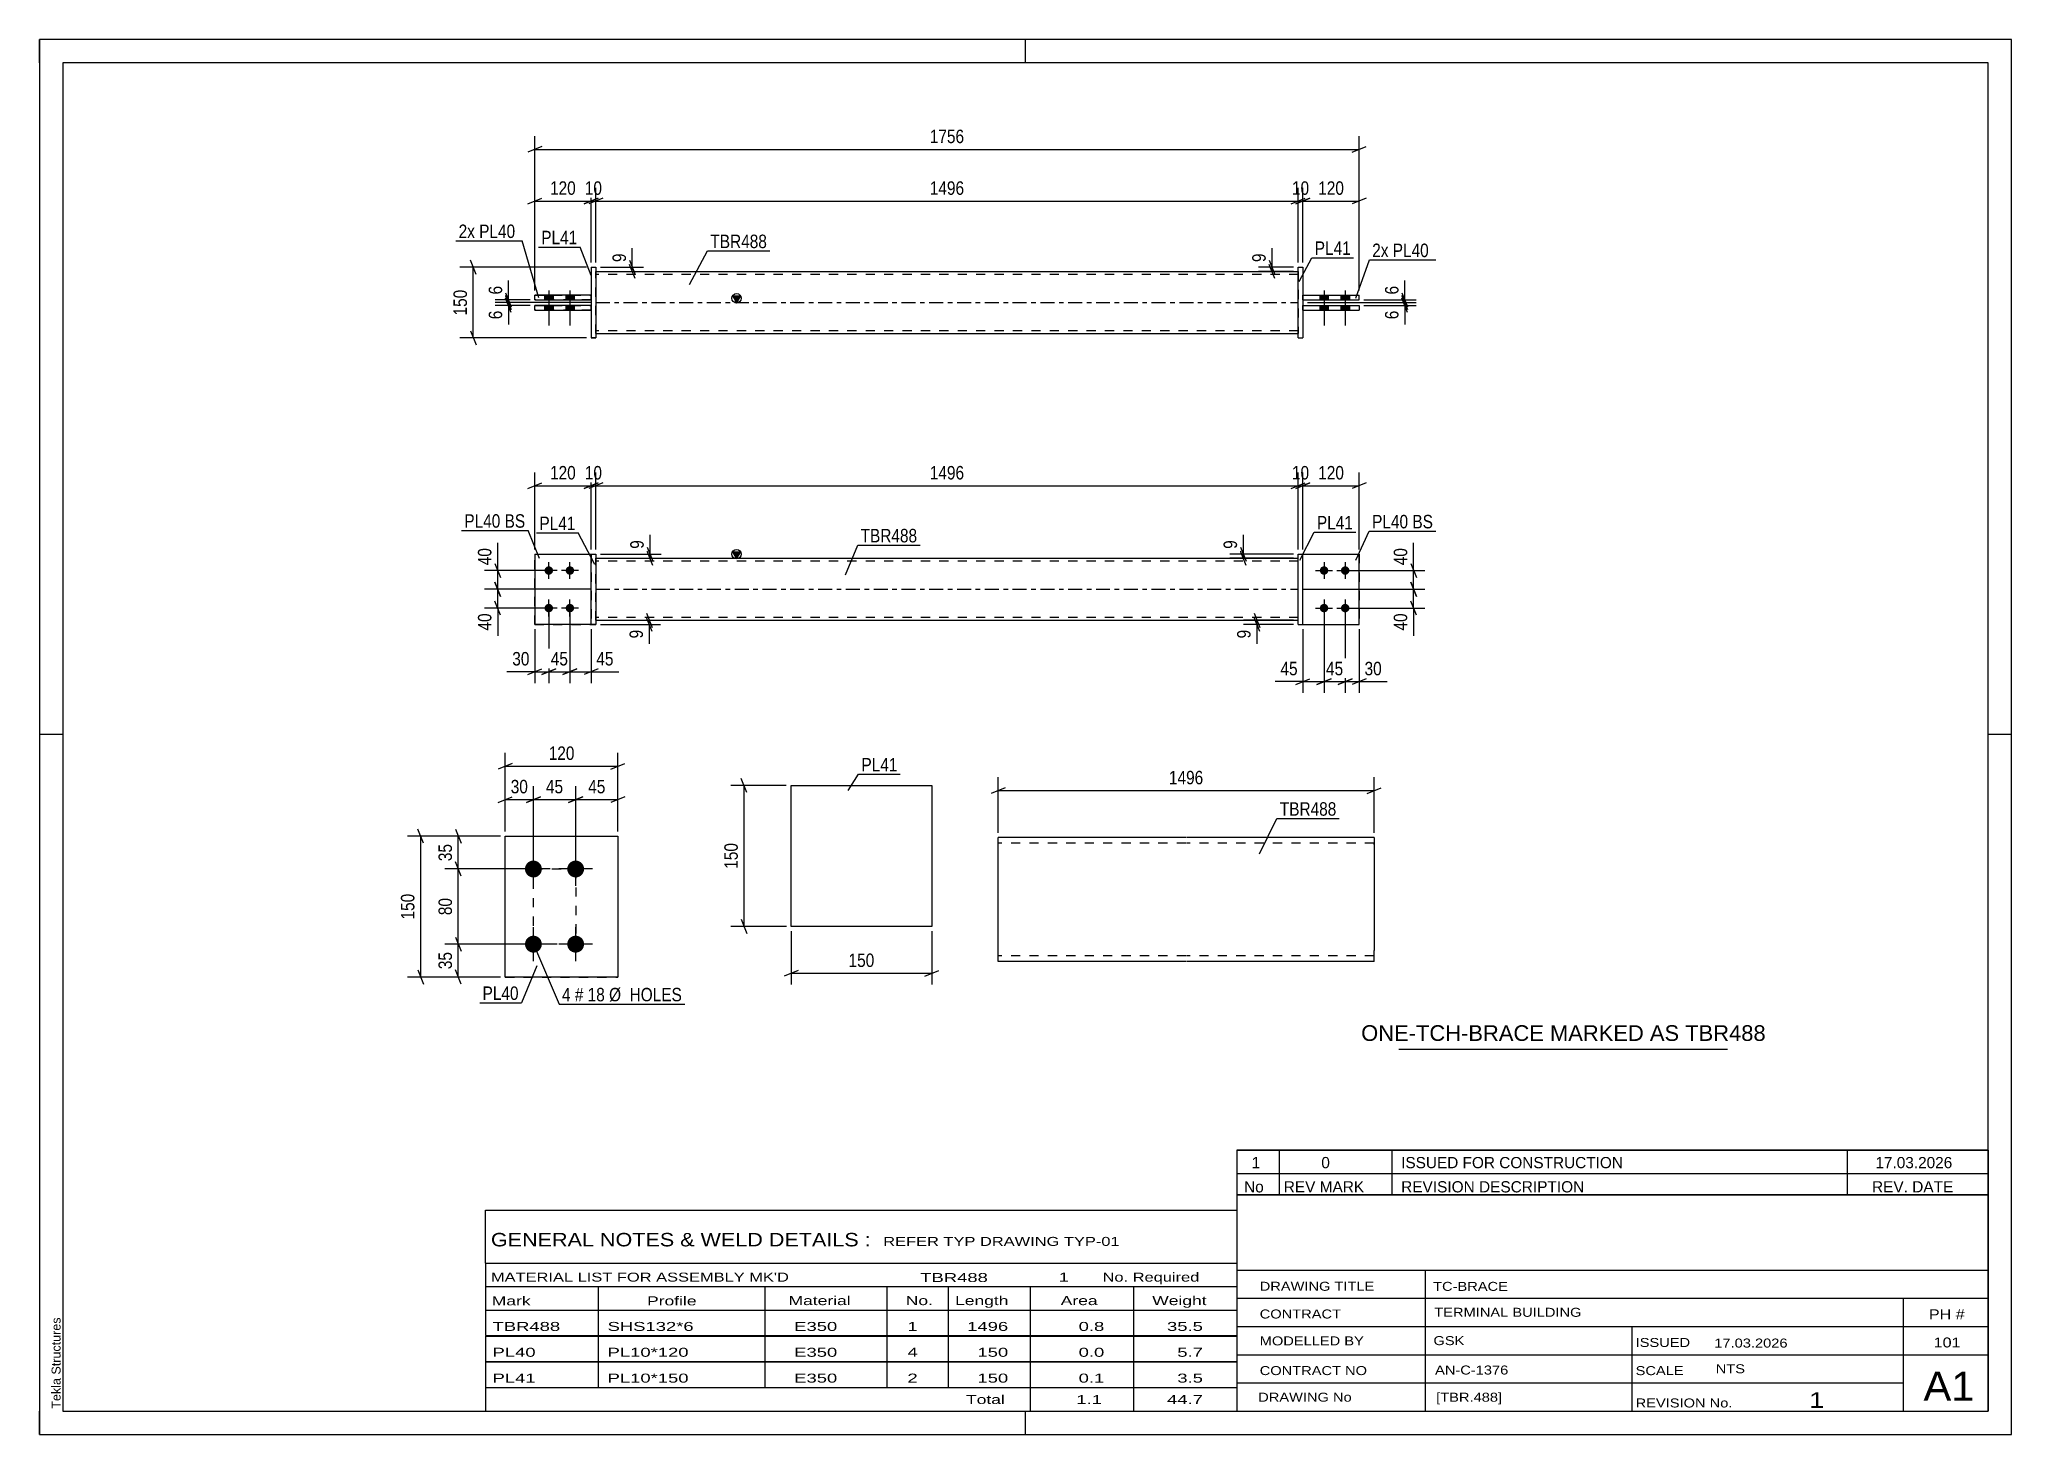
# Model space of a CAD drawing. Header units: millimetres. Extents: x 0 to 420, y 0 to 297.
import ezdxf

# ---------------------------------------------------------------- set-up
doc = ezdxf.new("R2010")
doc.units = ezdxf.units.MM
doc.linetypes.add('DXK_LINE_DOT2', pattern=[3.9198, 1.9599, -1.9599])
doc.linetypes.add('DXK_LINE_DOT3', pattern=[5.9187, 2.979, -0.9799, 0.9799, -0.9799])
doc.styles.add('Arial', font='ARIAL.TTF', dxfattribs={"height": 0.2})
doc.styles.add('Arial Narrow', font='ARIALN.TTF', dxfattribs={"height": 0.2})

# ---------------------------------------------------------------- blocks, each defined once
blk = doc.blocks.new('Unknown-582684237-1127')
at = {"color": 5, "linetype": 'Continuous'}
for p, q in [((420, 297), (0, 297)), ((0, 297), (0, 0)), ((0, 292), (0, 297)), ((210, 292), (210, 297)), ((420, 0), (420, 297)), ((415, 292), (5, 292)), ((5, 292), (5, 5)), ((415, 5), (415, 292)), ((5, 149), (0, 149)), ((420, 149), (415, 149)), ((0, 0), (0, 5)), ((5, 5), (415, 5)), ((210, 0), (210, 5)), ((0, 0), (420, 0))]:
    blk.add_line(p, q, dxfattribs=at)
at = {"color": 174, "linetype": 'Continuous', "style": 'Arial'}
blk.add_text('Tekla Structures', height=1.9102, rotation=90, dxfattribs=at).set_placement((4.5, 5.5))
blk = doc.blocks.new('Part-582684237-1392 - 1364')
at = {"color": 2, "linetype": 'Continuous'}
for p, q in [((105.48, 187.44), (117.48, 187.44)), ((105.48, 187.44), (105.48, 172.44)), ((117.48, 172.44), (105.48, 172.44)), ((105.48, 172.44), (105.48, 172.44))]:
    blk.add_line(p, q, dxfattribs=at)
at = {"color": 7, "linetype": 'DXK_LINE_DOT2'}
for p, q in [((105.48, 187.44), (117.48, 187.44)), ((117.48, 187.44), (117.48, 187.44)), ((117.48, 187.44), (117.48, 172.44)), ((105.48, 172.44), (117.48, 172.44)), ((105.48, 172.44), (105.48, 172.44))]:
    blk.add_line(p, q, dxfattribs=at)
blk = doc.blocks.new('Bolt-582684237-1413 - 1364')
at = {"linetype": 'Continuous'}
for points in [[(273.58, 184.84), (273.77, 184.82), (273.95, 184.76), (274.11, 184.67), (274.25, 184.54), (274.36, 184.39), (274.44, 184.22), (274.48, 184.03), (274.48, 183.85), (274.44, 183.66), (274.36, 183.49), (274.25, 183.34), (274.11, 183.21), (273.95, 183.12), (273.77, 183.06), (273.58, 183.04), (273.39, 183.06), (273.22, 183.12), (273.05, 183.21), (272.91, 183.34), (272.8, 183.49), (272.73, 183.66), (272.69, 183.85), (272.69, 184.03), (272.73, 184.22), (272.8, 184.39), (272.91, 184.54), (273.05, 184.67), (273.22, 184.76), (273.39, 184.82)], [(278.08, 184.84), (278.27, 184.82), (278.45, 184.76), (278.61, 184.67), (278.75, 184.54), (278.86, 184.39), (278.94, 184.22), (278.98, 184.03), (278.98, 183.85), (278.94, 183.66), (278.86, 183.49), (278.75, 183.34), (278.61, 183.21), (278.45, 183.12), (278.27, 183.06), (278.08, 183.04), (277.89, 183.06), (277.72, 183.12), (277.55, 183.21), (277.41, 183.34), (277.3, 183.49), (277.23, 183.66), (277.19, 183.85), (277.19, 184.03), (277.23, 184.22), (277.3, 184.39), (277.41, 184.54), (277.55, 184.67), (277.72, 184.76), (277.89, 184.82)], [(273.58, 176.84), (273.77, 176.82), (273.95, 176.76), (274.11, 176.67), (274.25, 176.54), (274.36, 176.39), (274.44, 176.22), (274.48, 176.03), (274.48, 175.85), (274.44, 175.66), (274.36, 175.49), (274.25, 175.34), (274.11, 175.21), (273.95, 175.12), (273.77, 175.06), (273.58, 175.04), (273.39, 175.06), (273.22, 175.12), (273.05, 175.21), (272.91, 175.34), (272.8, 175.49), (272.73, 175.66), (272.69, 175.85), (272.69, 176.03), (272.73, 176.22), (272.8, 176.39), (272.91, 176.54), (273.05, 176.67), (273.22, 176.76), (273.39, 176.82)], [(278.08, 176.84), (278.27, 176.82), (278.45, 176.76), (278.61, 176.67), (278.75, 176.54), (278.86, 176.39), (278.94, 176.22), (278.98, 176.03), (278.98, 175.85), (278.94, 175.66), (278.86, 175.49), (278.75, 175.34), (278.61, 175.21), (278.45, 175.12), (278.27, 175.06), (278.08, 175.04), (277.89, 175.06), (277.72, 175.12), (277.55, 175.21), (277.41, 175.34), (277.3, 175.49), (277.23, 175.66), (277.19, 175.85), (277.19, 176.03), (277.23, 176.22), (277.3, 176.39), (277.41, 176.54), (277.55, 176.67), (277.72, 176.76), (277.89, 176.82)]]:
    blk.add_hatch(color=1, dxfattribs=at).paths.add_polyline_path(points)
at = {"color": 1, "linetype": 'Continuous'}
for p, q in [((273.58, 185.74), (273.58, 182.14)), ((278.08, 185.74), (278.08, 182.14)), ((271.78, 183.94), (275.38, 183.94)), ((276.28, 183.94), (279.88, 183.94)), ((273.58, 177.74), (273.58, 174.14)), ((278.08, 177.74), (278.08, 174.14)), ((271.78, 175.94), (275.38, 175.94)), ((276.28, 175.94), (279.88, 175.94))]:
    blk.add_line(p, q, dxfattribs=at)
blk = doc.blocks.new('Part-582684237-1397 - 1364')
at = {"color": 7, "linetype": 'DXK_LINE_DOT2'}
for p, q in [((105.48, 187.44), (117.48, 187.44)), ((105.48, 187.44), (117.48, 187.44)), ((105.48, 172.44), (105.48, 187.44)), ((117.48, 187.44), (117.48, 187.44)), ((117.48, 187.44), (117.48, 172.44)), ((105.48, 172.44), (117.48, 172.44)), ((117.48, 172.44), (105.48, 172.44)), ((105.48, 172.44), (105.48, 172.44))]:
    blk.add_line(p, q, dxfattribs=at)
blk = doc.blocks.new('Part-582684237-1412 - 1364')
at = {"color": 2, "linetype": 'Continuous'}
for p, q in [((117.48, 187.44), (118.48, 187.44)), ((117.48, 172.44), (117.48, 187.44)), ((118.48, 187.44), (118.48, 187.44)), ((118.48, 187.44), (118.48, 172.44)), ((117.48, 172.44), (118.48, 172.44))]:
    blk.add_line(p, q, dxfattribs=at)
at = {"color": 7, "linetype": 'DXK_LINE_DOT2'}
for p, q in [((117.48, 187.44), (118.48, 187.44)), ((118.48, 172.44), (117.48, 172.44)), ((117.48, 172.44), (117.48, 172.44)), ((118.48, 172.44), (118.48, 172.44))]:
    blk.add_line(p, q, dxfattribs=at)
blk = doc.blocks.new('Bolt-582684237-1414 - 1364')
at = {"linetype": 'Continuous'}
for points in [[(108.48, 183.04), (108.29, 183.06), (108.11, 183.12), (107.95, 183.21), (107.81, 183.34), (107.7, 183.49), (107.62, 183.66), (107.58, 183.85), (107.58, 184.03), (107.62, 184.22), (107.7, 184.39), (107.81, 184.54), (107.95, 184.67), (108.11, 184.76), (108.29, 184.82), (108.48, 184.84), (108.67, 184.82), (108.84, 184.76), (109.01, 184.67), (109.15, 184.54), (109.26, 184.39), (109.33, 184.22), (109.37, 184.03), (109.37, 183.85), (109.33, 183.66), (109.26, 183.49), (109.15, 183.34), (109.01, 183.21), (108.84, 183.12), (108.67, 183.06)], [(112.98, 183.04), (112.79, 183.06), (112.61, 183.12), (112.45, 183.21), (112.31, 183.34), (112.2, 183.49), (112.12, 183.66), (112.08, 183.85), (112.08, 184.03), (112.12, 184.22), (112.2, 184.39), (112.31, 184.54), (112.45, 184.67), (112.61, 184.76), (112.79, 184.82), (112.98, 184.84), (113.17, 184.82), (113.34, 184.76), (113.51, 184.67), (113.65, 184.54), (113.76, 184.39), (113.83, 184.22), (113.87, 184.03), (113.87, 183.85), (113.83, 183.66), (113.76, 183.49), (113.65, 183.34), (113.51, 183.21), (113.34, 183.12), (113.17, 183.06)], [(108.48, 175.04), (108.29, 175.06), (108.11, 175.12), (107.95, 175.21), (107.81, 175.34), (107.7, 175.49), (107.62, 175.66), (107.58, 175.85), (107.58, 176.03), (107.62, 176.22), (107.7, 176.39), (107.81, 176.54), (107.95, 176.67), (108.11, 176.76), (108.29, 176.82), (108.48, 176.84), (108.67, 176.82), (108.84, 176.76), (109.01, 176.67), (109.15, 176.54), (109.26, 176.39), (109.33, 176.22), (109.37, 176.03), (109.37, 175.85), (109.33, 175.66), (109.26, 175.49), (109.15, 175.34), (109.01, 175.21), (108.84, 175.12), (108.67, 175.06)], [(112.98, 175.04), (112.79, 175.06), (112.61, 175.12), (112.45, 175.21), (112.31, 175.34), (112.2, 175.49), (112.12, 175.66), (112.08, 175.85), (112.08, 176.03), (112.12, 176.22), (112.2, 176.39), (112.31, 176.54), (112.45, 176.67), (112.61, 176.76), (112.79, 176.82), (112.98, 176.84), (113.17, 176.82), (113.34, 176.76), (113.51, 176.67), (113.65, 176.54), (113.76, 176.39), (113.83, 176.22), (113.87, 176.03), (113.87, 175.85), (113.83, 175.66), (113.76, 175.49), (113.65, 175.34), (113.51, 175.21), (113.34, 175.12), (113.17, 175.06)]]:
    blk.add_hatch(color=1, dxfattribs=at).paths.add_polyline_path(points)
at = {"color": 1, "linetype": 'Continuous'}
for p, q in [((108.48, 182.14), (108.48, 185.74)), ((112.98, 182.14), (112.98, 185.74)), ((110.28, 183.94), (106.68, 183.94)), ((114.78, 183.94), (111.18, 183.94)), ((108.48, 174.14), (108.48, 177.74)), ((112.98, 174.14), (112.98, 177.74)), ((110.28, 175.94), (106.68, 175.94)), ((114.78, 175.94), (111.18, 175.94))]:
    blk.add_line(p, q, dxfattribs=at)
blk = doc.blocks.new('Part-582684237-1424 - 1364')
at = {"color": 2, "linetype": 'Continuous'}
for p, q in [((268.08, 187.44), (269.08, 187.44)), ((268.08, 172.44), (268.08, 187.44)), ((269.08, 172.44), (269.08, 187.44)), ((268.08, 172.44), (268.08, 172.44)), ((268.08, 172.44), (269.08, 172.44))]:
    blk.add_line(p, q, dxfattribs=at)
at = {"color": 7, "linetype": 'DXK_LINE_DOT2'}
for p, q in [((268.08, 187.44), (269.08, 187.44)), ((268.08, 172.44), (269.08, 172.44))]:
    blk.add_line(p, q, dxfattribs=at)
blk = doc.blocks.new('Part-582684237-1439 - 1364')
at = {"linetype": 'Continuous'}
blk.add_hatch(color=2, dxfattribs=at).paths.add_polyline_path([(148.48, 186.54), (147.68, 187.94), (149.28, 187.94)])
at = {"color": 2, "linetype": 'Continuous'}
for p, q in [((118.48, 186.54), (268.08, 186.54)), ((148.48, 186.54), (147.68, 187.94)), ((147.68, 187.94), (149.28, 187.94)), ((149.28, 187.94), (148.48, 186.54)), ((118.48, 173.34), (268.08, 173.34))]:
    blk.add_line(p, q, dxfattribs=at)
at = {"color": 7, "linetype": 'DXK_LINE_DOT2'}
for p, q in [((118.48, 173.34), (118.48, 186.54)), ((268.08, 185.94), (118.48, 185.94)), ((268.08, 173.34), (268.08, 186.54)), ((268.08, 173.94), (118.48, 173.94))]:
    blk.add_line(p, q, dxfattribs=at)
at = {"color": 7, "linetype": 'DXK_LINE_DOT3'}
blk.add_line((118.48, 179.94), (268.08, 179.94), dxfattribs=at)
at = {"color": 2, "linetype": 'Continuous'}
blk.add_circle((148.48, 187.44), 1, dxfattribs=at)
blk = doc.blocks.new('Part-582684237-1444 - 1364')
at = {"color": 2, "linetype": 'Continuous'}
for p, q in [((269.08, 187.44), (281.08, 187.44)), ((281.08, 187.44), (281.08, 187.44)), ((281.08, 172.44), (281.08, 187.44)), ((269.08, 172.44), (281.08, 172.44))]:
    blk.add_line(p, q, dxfattribs=at)
at = {"color": 7, "linetype": 'DXK_LINE_DOT2'}
for p, q in [((269.08, 187.44), (281.08, 187.44)), ((269.08, 172.44), (269.08, 187.44)), ((269.08, 172.44), (269.08, 172.44)), ((269.08, 172.44), (281.08, 172.44))]:
    blk.add_line(p, q, dxfattribs=at)
blk = doc.blocks.new('Part-582684237-1449 - 1364')
at = {"color": 7, "linetype": 'DXK_LINE_DOT2'}
for p, q in [((269.08, 187.44), (281.08, 187.44)), ((269.08, 172.44), (269.08, 187.44)), ((269.08, 187.44), (281.08, 187.44)), ((281.08, 187.44), (281.08, 187.44)), ((281.08, 187.44), (281.08, 172.44)), ((269.08, 172.44), (269.08, 172.44)), ((269.08, 172.44), (281.08, 172.44)), ((269.08, 172.44), (281.08, 172.44))]:
    blk.add_line(p, q, dxfattribs=at)
blk = doc.blocks.new('Part-582684237-1771 - 1745')
at = {"color": 2, "linetype": 'Continuous'}
for p, q in [((117.48, 240.39), (105.48, 240.39)), ((105.48, 239.39), (105.48, 240.39)), ((117.48, 239.39), (117.48, 240.39)), ((105.48, 239.39), (117.48, 239.39)), ((105.48, 239.39), (105.48, 239.39))]:
    blk.add_line(p, q, dxfattribs=at)
at = {"color": 7, "linetype": 'DXK_LINE_DOT2'}
for p, q in [((105.48, 240.39), (117.48, 240.39)), ((117.48, 239.39), (105.48, 239.39))]:
    blk.add_line(p, q, dxfattribs=at)
blk = doc.blocks.new('Part-582684237-1751 - 1745')
at = {"linetype": 'Continuous'}
blk.add_hatch(color=2, dxfattribs=at).paths.add_polyline_path([(148.48, 240.99), (147.68, 242.39), (149.28, 242.39)])
at = {"color": 2, "linetype": 'Continuous'}
for p, q in [((118.48, 247.59), (268.08, 247.59)), ((148.48, 240.99), (147.68, 242.39)), ((147.68, 242.39), (149.28, 242.39)), ((149.28, 242.39), (148.48, 240.99)), ((118.48, 234.39), (268.08, 234.39))]:
    blk.add_line(p, q, dxfattribs=at)
at = {"color": 7, "linetype": 'DXK_LINE_DOT2'}
for p, q in [((118.48, 234.39), (118.48, 247.59)), ((268.08, 246.99), (118.48, 246.99)), ((268.08, 247.59), (268.08, 234.39)), ((268.08, 234.99), (118.48, 234.99))]:
    blk.add_line(p, q, dxfattribs=at)
at = {"color": 7, "linetype": 'DXK_LINE_DOT3'}
blk.add_line((118.48, 240.99), (268.08, 240.99), dxfattribs=at)
at = {"color": 2, "linetype": 'Continuous'}
blk.add_circle((148.48, 241.89), 1, dxfattribs=at)
blk = doc.blocks.new('Part-582684237-1756 - 1745')
at = {"color": 2, "linetype": 'Continuous'}
for p, q in [((269.08, 240.39), (281.08, 240.39)), ((269.08, 239.39), (269.08, 240.39)), ((281.08, 240.39), (281.08, 239.39)), ((269.08, 239.39), (269.08, 239.39)), ((269.08, 239.39), (281.08, 239.39))]:
    blk.add_line(p, q, dxfattribs=at)
at = {"color": 7, "linetype": 'DXK_LINE_DOT2'}
for p, q in [((269.08, 240.39), (281.08, 240.39)), ((269.08, 239.39), (281.08, 239.39))]:
    blk.add_line(p, q, dxfattribs=at)
blk = doc.blocks.new('Part-582684237-1761 - 1745')
at = {"color": 2, "linetype": 'Continuous'}
for p, q in [((269.08, 242.59), (281.08, 242.59)), ((269.08, 241.59), (269.08, 242.59)), ((269.08, 241.59), (269.08, 241.59)), ((269.08, 241.59), (281.08, 241.59)), ((281.08, 241.59), (281.08, 242.59))]:
    blk.add_line(p, q, dxfattribs=at)
at = {"color": 7, "linetype": 'DXK_LINE_DOT2'}
for p, q in [((269.08, 242.59), (281.08, 242.59)), ((269.08, 241.59), (281.08, 241.59))]:
    blk.add_line(p, q, dxfattribs=at)
blk = doc.blocks.new('Part-582684237-1766 - 1745')
at = {"color": 2, "linetype": 'Continuous'}
for p, q in [((268.08, 248.49), (268.08, 248.49)), ((268.08, 233.49), (268.08, 248.49)), ((268.08, 248.49), (269.08, 248.49)), ((269.08, 248.49), (269.08, 248.49)), ((269.08, 248.49), (269.08, 233.49)), ((268.08, 233.49), (269.08, 233.49)), ((268.08, 233.49), (268.08, 233.49)), ((269.08, 233.49), (269.08, 233.49))]:
    blk.add_line(p, q, dxfattribs=at)
at = {"color": 7, "linetype": 'DXK_LINE_DOT2'}
for p, q in [((268.08, 248.49), (269.08, 248.49)), ((268.08, 233.49), (269.08, 233.49)), ((269.08, 233.49), (269.08, 233.49))]:
    blk.add_line(p, q, dxfattribs=at)
blk = doc.blocks.new('Part-582684237-1776 - 1745')
at = {"color": 2, "linetype": 'Continuous'}
for p, q in [((117.48, 242.59), (105.48, 242.59)), ((105.48, 241.59), (105.48, 242.59)), ((105.48, 241.59), (117.48, 241.59)), ((105.48, 241.59), (105.48, 241.59)), ((117.48, 241.59), (117.48, 242.59))]:
    blk.add_line(p, q, dxfattribs=at)
at = {"color": 7, "linetype": 'DXK_LINE_DOT2'}
for p, q in [((105.48, 242.59), (117.48, 242.59)), ((117.48, 241.59), (105.48, 241.59))]:
    blk.add_line(p, q, dxfattribs=at)
blk = doc.blocks.new('Part-582684237-1781 - 1745')
at = {"color": 2, "linetype": 'Continuous'}
for p, q in [((117.48, 248.49), (118.48, 248.49)), ((117.48, 248.49), (117.48, 233.49)), ((118.48, 248.49), (118.48, 248.49)), ((118.48, 248.49), (118.48, 233.49)), ((118.48, 233.49), (117.48, 233.49)), ((117.48, 233.49), (117.48, 233.49))]:
    blk.add_line(p, q, dxfattribs=at)
at = {"color": 7, "linetype": 'DXK_LINE_DOT2'}
for p, q in [((117.48, 248.49), (118.48, 248.49)), ((117.48, 233.49), (118.48, 233.49)), ((117.48, 233.49), (117.48, 233.49))]:
    blk.add_line(p, q, dxfattribs=at)
blk = doc.blocks.new('Bolt-582684237-1782 - 1745')
at = {"linetype": 'Continuous'}
for points in [[(274.48, 242.59), (272.68, 242.59), (272.68, 241.59), (274.48, 241.59)], [(274.48, 242.59), (272.68, 242.59), (272.68, 241.59), (274.48, 241.59)], [(274.48, 240.39), (272.68, 240.39), (272.68, 239.39), (274.48, 239.39)], [(274.48, 240.39), (272.68, 240.39), (272.68, 239.39), (274.48, 239.39)], [(278.98, 242.59), (277.18, 242.59), (277.18, 241.59), (278.98, 241.59)], [(278.98, 242.59), (277.18, 242.59), (277.18, 241.59), (278.98, 241.59)], [(278.98, 240.39), (277.18, 240.39), (277.18, 239.39), (278.98, 239.39)], [(278.98, 240.39), (277.18, 240.39), (277.18, 239.39), (278.98, 239.39)]]:
    blk.add_hatch(color=1, dxfattribs=at).paths.add_polyline_path(points)
at = {"color": 1, "linetype": 'Continuous'}
for p, q in [((272.68, 242.59), (272.68, 241.59)), ((272.68, 242.59), (272.68, 241.59)), ((272.68, 240.39), (272.68, 239.39)), ((272.68, 240.39), (272.68, 239.39)), ((273.58, 243.59), (273.58, 236.09)), ((273.58, 243.59), (273.58, 236.09)), ((274.48, 242.59), (274.48, 241.59)), ((274.48, 242.59), (274.48, 241.59)), ((274.48, 240.39), (274.48, 239.39)), ((274.48, 240.39), (274.48, 239.39)), ((277.18, 242.59), (277.18, 241.59)), ((277.18, 242.59), (277.18, 241.59)), ((277.18, 240.39), (277.18, 239.39)), ((277.18, 240.39), (277.18, 239.39)), ((278.08, 243.59), (278.08, 236.09)), ((278.08, 243.59), (278.08, 236.09)), ((278.98, 242.59), (278.98, 241.59)), ((278.98, 242.59), (278.98, 241.59)), ((278.98, 240.39), (278.98, 239.39)), ((278.98, 240.39), (278.98, 239.39))]:
    blk.add_line(p, q, dxfattribs=at)
blk = doc.blocks.new('Bolt-582684237-1783 - 1745')
at = {"linetype": 'Continuous'}
for points in [[(107.58, 241.59), (109.38, 241.59), (109.38, 242.59), (107.58, 242.59)], [(107.58, 241.59), (109.38, 241.59), (109.38, 242.59), (107.58, 242.59)], [(107.58, 239.39), (109.38, 239.39), (109.38, 240.39), (107.58, 240.39)], [(107.58, 239.39), (109.38, 239.39), (109.38, 240.39), (107.58, 240.39)], [(112.08, 241.59), (113.88, 241.59), (113.88, 242.59), (112.08, 242.59)], [(112.08, 241.59), (113.88, 241.59), (113.88, 242.59), (112.08, 242.59)], [(112.08, 239.39), (113.88, 239.39), (113.88, 240.39), (112.08, 240.39)], [(112.08, 239.39), (113.88, 239.39), (113.88, 240.39), (112.08, 240.39)]]:
    blk.add_hatch(color=1, dxfattribs=at).paths.add_polyline_path(points)
at = {"color": 1, "linetype": 'Continuous'}
for p, q in [((107.58, 242.59), (107.58, 241.59)), ((107.58, 242.59), (107.58, 241.59)), ((107.58, 240.39), (107.58, 239.39)), ((107.58, 240.39), (107.58, 239.39)), ((108.48, 243.59), (108.48, 236.09)), ((108.48, 243.59), (108.48, 236.09)), ((109.38, 242.59), (109.38, 241.59)), ((109.38, 242.59), (109.38, 241.59)), ((109.38, 240.39), (109.38, 239.39)), ((109.38, 240.39), (109.38, 239.39)), ((112.08, 242.59), (112.08, 241.59)), ((112.08, 242.59), (112.08, 241.59)), ((112.08, 240.39), (112.08, 239.39)), ((112.08, 240.39), (112.08, 239.39)), ((112.98, 243.59), (112.98, 236.09)), ((112.98, 243.59), (112.98, 236.09)), ((113.88, 242.59), (113.88, 241.59)), ((113.88, 242.59), (113.88, 241.59)), ((113.88, 240.39), (113.88, 239.39)), ((113.88, 240.39), (113.88, 239.39))]:
    blk.add_line(p, q, dxfattribs=at)
blk = doc.blocks.new('Bolt-582684237-2085 - 2022')
at = {"linetype": 'Continuous'}
for points in [[(105.2, 118.6), (104.83, 118.63), (104.47, 118.75), (104.14, 118.94), (103.86, 119.19), (103.64, 119.5), (103.49, 119.84), (103.41, 120.21), (103.41, 120.58), (103.49, 120.95), (103.64, 121.3), (103.86, 121.6), (104.14, 121.85), (104.47, 122.04), (104.83, 122.16), (105.2, 122.2), (105.57, 122.16), (105.93, 122.04), (106.26, 121.85), (106.54, 121.6), (106.76, 121.3), (106.91, 120.95), (106.99, 120.58), (106.99, 120.21), (106.91, 119.84), (106.76, 119.5), (106.54, 119.19), (106.26, 118.94), (105.93, 118.75), (105.57, 118.63)], [(114.2, 118.6), (113.83, 118.63), (113.47, 118.75), (113.14, 118.94), (112.86, 119.19), (112.64, 119.5), (112.49, 119.84), (112.41, 120.21), (112.41, 120.58), (112.49, 120.95), (112.64, 121.3), (112.86, 121.6), (113.14, 121.85), (113.47, 122.04), (113.83, 122.16), (114.2, 122.2), (114.57, 122.16), (114.93, 122.04), (115.26, 121.85), (115.54, 121.6), (115.76, 121.3), (115.91, 120.95), (115.99, 120.58), (115.99, 120.21), (115.91, 119.84), (115.76, 119.5), (115.54, 119.19), (115.26, 118.94), (114.93, 118.75), (114.57, 118.63)], [(105.2, 102.6), (104.83, 102.63), (104.47, 102.75), (104.14, 102.94), (103.86, 103.19), (103.64, 103.5), (103.49, 103.84), (103.41, 104.21), (103.41, 104.58), (103.49, 104.95), (103.64, 105.3), (103.86, 105.6), (104.14, 105.85), (104.47, 106.04), (104.83, 106.16), (105.2, 106.2), (105.57, 106.16), (105.93, 106.04), (106.26, 105.85), (106.54, 105.6), (106.76, 105.3), (106.91, 104.95), (106.99, 104.58), (106.99, 104.21), (106.91, 103.84), (106.76, 103.5), (106.54, 103.19), (106.26, 102.94), (105.93, 102.75), (105.57, 102.63)], [(114.2, 102.6), (113.83, 102.63), (113.47, 102.75), (113.14, 102.94), (112.86, 103.19), (112.64, 103.5), (112.49, 103.84), (112.41, 104.21), (112.41, 104.58), (112.49, 104.95), (112.64, 105.3), (112.86, 105.6), (113.14, 105.85), (113.47, 106.04), (113.83, 106.16), (114.2, 106.2), (114.57, 106.16), (114.93, 106.04), (115.26, 105.85), (115.54, 105.6), (115.76, 105.3), (115.91, 104.95), (115.99, 104.58), (115.99, 104.21), (115.91, 103.84), (115.76, 103.5), (115.54, 103.19), (115.26, 102.94), (114.93, 102.75), (114.57, 102.63)]]:
    blk.add_hatch(color=1, dxfattribs=at).paths.add_polyline_path(points)
at = {"color": 1, "linetype": 'Continuous'}
for p, q in [((105.2, 116.8), (105.2, 124)), ((114.2, 116.8), (114.2, 124)), ((108.8, 120.4), (101.6, 120.4)), ((117.8, 120.4), (110.6, 120.4)), ((105.2, 100.8), (105.2, 108)), ((114.2, 100.8), (114.2, 108)), ((108.8, 104.4), (101.6, 104.4)), ((117.8, 104.4), (110.6, 104.4))]:
    blk.add_line(p, q, dxfattribs=at)
blk = doc.blocks.new('Part-582684237-2090 - 2022')
at = {"color": 2, "linetype": 'Continuous'}
for p, q in [((99.2, 127.4), (123.2, 127.4)), ((99.2, 97.4), (99.2, 127.4)), ((123.2, 127.4), (123.2, 127.4)), ((123.2, 127.4), (123.2, 97.4)), ((123.2, 97.4), (99.2, 97.4)), ((99.2, 97.4), (99.2, 97.4))]:
    blk.add_line(p, q, dxfattribs=at)
at = {"color": 7, "linetype": 'DXK_LINE_DOT2'}
for p, q in [((99.2, 127.4), (123.2, 127.4)), ((99.2, 97.4), (123.2, 97.4)), ((99.2, 97.4), (99.2, 97.4))]:
    blk.add_line(p, q, dxfattribs=at)
blk = doc.blocks.new('Part-582684237-2237 - 2231')
at = {"color": 2, "linetype": 'Continuous'}
for p, q in [((160.07, 108.19), (160.06, 138.19)), ((160.06, 138.19), (190.06, 138.19)), ((190.06, 138.19), (190.07, 108.19)), ((190.07, 108.19), (160.07, 108.19))]:
    blk.add_line(p, q, dxfattribs=at)
blk = doc.blocks.new('Part-582684237-2260 - 2254')
at = {"color": 2, "linetype": 'Continuous'}
for p, q in [((244.16, 127.08), (204.16, 127.08)), ((204.16, 100.86), (204.16, 127.08)), ((284.26, 127.08), (244.26, 127.08)), ((284.26, 127.08), (284.26, 103.08)), ((204.16, 100.68), (204.16, 100.86)), ((284.26, 100.68), (284.26, 103.08)), ((244.16, 100.68), (204.16, 100.68)), ((284.26, 100.68), (244.26, 100.68))]:
    blk.add_line(p, q, dxfattribs=at)
at = {"color": 7, "linetype": 'DXK_LINE_DOT2'}
for p, q in [((244.16, 125.88), (204.16, 125.88)), ((284.26, 125.88), (244.26, 125.88)), ((284.26, 125.88), (284.26, 125.79)), ((284.26, 125.79), (284.26, 125.88)), ((284.26, 125.6), (284.26, 125.79)), ((284.26, 125.79), (284.26, 125.6)), ((204.16, 101.88), (204.16, 101.97)), ((244.16, 101.88), (204.16, 101.88)), ((284.26, 101.88), (244.26, 101.88)), ((284.26, 101.97), (284.26, 102.62)), ((284.26, 101.88), (284.26, 101.97))]:
    blk.add_line(p, q, dxfattribs=at)
blk = doc.blocks.new('Rectangle-582684237-2216 - 2022')
at = {"color": 1, "linetype": 'DXK_LINE_DOT2'}
blk.add_lwpolyline([(105.2, 120.4), (114.2, 120.4), (114.2, 104.4), (105.2, 104.4), (105.2, 120.4)], close=True, dxfattribs=at)
blk = doc.blocks.new('StraightDimension-582684237-1681 - 1364')
at = {"color": 7, "linetype": 'Continuous'}
for p, q in [((292.04, 181.44), (293.24, 178.44)), ((269.08, 179.94), (295.04, 179.94)), ((293.24, 174.44), (292.04, 177.44)), ((292.64, 175.94), (292.64, 179.94)), ((279.08, 175.94), (295.04, 175.94))]:
    blk.add_line(p, q, dxfattribs=at)
at = {"color": 0}
blk.add_wipeout([(291.89, 175.41), (287.69, 175.41), (287.69, 170.56), (291.89, 170.56)], dxfattribs=at)
at = {"color": 7, "linetype": 'Continuous'}
blk.add_line((292.64, 175.94), (292.64, 170.03), dxfattribs=at)
blk.add_line((292.64, 175.94), (292.64, 170.03), dxfattribs=at)
at = {"color": 3, "style": 'Arial Narrow'}
blk.add_text('40', height=2.863, rotation=90.0002, dxfattribs=at).set_placement((291.29, 171.16))
blk = doc.blocks.new('StraightDimension-582684237-1601 - 1364')
at = {"color": 7, "linetype": 'Continuous'}
for p, q in [((97, 185.44), (98.2, 182.44)), ((107.48, 183.94), (94.75, 183.94)), ((98.2, 178.44), (97, 181.44)), ((97.6, 179.94), (97.6, 183.94)), ((117.48, 179.94), (94.75, 179.94))]:
    blk.add_line(p, q, dxfattribs=at)
at = {"color": 0}
blk.add_wipeout([(96.85, 189.32), (92.65, 189.32), (92.65, 184.46), (96.85, 184.46)], dxfattribs=at)
at = {"color": 7, "linetype": 'Continuous'}
blk.add_line((97.6, 183.94), (97.6, 189.85), dxfattribs=at)
blk.add_line((97.6, 183.94), (97.6, 189.85), dxfattribs=at)
at = {"color": 3, "style": 'Arial Narrow'}
blk.add_text('40', height=2.863, rotation=90.0002, dxfattribs=at).set_placement((96.25, 185.06))
blk = doc.blocks.new('StraightDimension-582684237-1572 - 1364')
at = {"color": 7, "linetype": 'Continuous'}
for p, q in [((108.48, 174.94), (108.48, 159.98)), ((105.48, 171.44), (105.48, 159.98)), ((103.98, 161.78), (106.98, 162.98)), ((105.48, 162.38), (108.48, 162.38)), ((109.98, 162.98), (106.98, 161.78))]:
    blk.add_line(p, q, dxfattribs=at)
at = {"color": 0}
blk.add_wipeout([(104.95, 163.13), (104.95, 167.33), (100.1, 167.33), (100.1, 163.13)], dxfattribs=at)
at = {"color": 7, "linetype": 'Continuous'}
blk.add_line((105.48, 162.38), (99.57, 162.38), dxfattribs=at)
blk.add_line((105.48, 162.38), (99.57, 162.38), dxfattribs=at)
at = {"color": 3, "style": 'Arial Narrow'}
blk.add_text('30', height=2.863, dxfattribs=at).set_placement((100.7, 163.73))
blk = doc.blocks.new('StraightDimension-582684237-1565 - 1364')
at = {"color": 7, "linetype": 'Continuous'}
for p, q in [((108.48, 174.94), (108.48, 159.98)), ((112.98, 174.94), (112.98, 159.98)), ((106.98, 161.78), (109.98, 162.98)), ((108.48, 162.38), (112.98, 162.38)), ((114.48, 162.98), (111.48, 161.78))]:
    blk.add_line(p, q, dxfattribs=at)
at = {"color": 0}
blk.add_wipeout([(113.16, 163.13), (113.16, 167.33), (108.3, 167.33), (108.3, 163.13)], dxfattribs=at)
at = {"color": 3, "style": 'Arial Narrow'}
blk.add_text('45', height=2.863, dxfattribs=at).set_placement((108.9, 163.73))
blk = doc.blocks.new('StraightDimension-582684237-1511 - 1364')
at = {"color": 7, "linetype": 'Continuous'}
for p, q in [((266.58, 201.38), (269.58, 202.58)), ((270.58, 202.58), (267.58, 201.38)), ((268.08, 188.44), (268.08, 204.83)), ((268.08, 201.98), (269.08, 201.98)), ((269.08, 188.44), (269.08, 204.83))]:
    blk.add_line(p, q, dxfattribs=at)
at = {"color": 0}
blk.add_wipeout([(271.01, 202.73), (271.01, 206.93), (266.15, 206.93), (266.15, 202.73)], dxfattribs=at)
at = {"color": 3, "style": 'Arial Narrow'}
blk.add_text('10', height=2.863, dxfattribs=at).set_placement((266.75, 203.33))
blk = doc.blocks.new('StraightDimension-582684237-1458 - 1364')
at = {"color": 7, "linetype": 'Continuous'}
for p, q in [((103.98, 201.38), (106.98, 202.58)), ((105.48, 188.44), (105.48, 204.83)), ((105.48, 201.98), (117.48, 201.98)), ((118.98, 202.58), (115.98, 201.38)), ((117.48, 188.44), (117.48, 204.83))]:
    blk.add_line(p, q, dxfattribs=at)
at = {"color": 0}
blk.add_wipeout([(114.82, 202.73), (114.82, 206.93), (108.14, 206.93), (108.14, 202.73)], dxfattribs=at)
at = {"color": 3, "style": 'Arial Narrow'}
blk.add_text('120', height=2.863, dxfattribs=at).set_placement((108.74, 203.33))
blk = doc.blocks.new('StraightDimension-582684237-1485 - 1364')
at = {"color": 7, "linetype": 'Continuous'}
for p, q in [((115.98, 201.38), (118.98, 202.58)), ((119.98, 202.58), (116.98, 201.38)), ((117.48, 188.44), (117.48, 204.83)), ((117.48, 201.98), (118.48, 201.98)), ((118.48, 188.44), (118.48, 204.83))]:
    blk.add_line(p, q, dxfattribs=at)
at = {"color": 0}
blk.add_wipeout([(120.41, 202.73), (120.41, 206.93), (115.55, 206.93), (115.55, 202.73)], dxfattribs=at)
at = {"color": 3, "style": 'Arial Narrow'}
blk.add_text('10', height=2.863, dxfattribs=at).set_placement((116.15, 203.33))
blk = doc.blocks.new('StraightDimension-582684237-1502 - 1364')
at = {"color": 7, "linetype": 'Continuous'}
for p, q in [((119.98, 202.58), (116.98, 201.38)), ((118.48, 188.44), (118.48, 204.83)), ((118.48, 201.98), (268.08, 201.98)), ((266.58, 201.38), (269.58, 202.58)), ((268.08, 188.44), (268.08, 204.83))]:
    blk.add_line(p, q, dxfattribs=at)
at = {"color": 0}
blk.add_wipeout([(197.54, 202.73), (197.54, 206.93), (189.02, 206.93), (189.02, 202.73)], dxfattribs=at)
at = {"color": 3, "style": 'Arial Narrow'}
blk.add_text('1496', height=2.863, dxfattribs=at).set_placement((189.62, 203.33))
blk = doc.blocks.new('StraightDimension-582684237-1529 - 1364')
at = {"color": 7, "linetype": 'Continuous'}
for p, q in [((267.58, 201.38), (270.58, 202.58)), ((269.08, 188.44), (269.08, 204.83)), ((269.08, 201.98), (281.08, 201.98)), ((282.58, 202.58), (279.58, 201.38)), ((281.08, 188.44), (281.08, 204.83))]:
    blk.add_line(p, q, dxfattribs=at)
at = {"color": 0}
blk.add_wipeout([(278.42, 202.73), (278.42, 206.93), (271.74, 206.93), (271.74, 202.73)], dxfattribs=at)
at = {"color": 3, "style": 'Arial Narrow'}
blk.add_text('120', height=2.863, dxfattribs=at).set_placement((272.34, 203.33))
blk = doc.blocks.new('StraightDimension-582684237-1552 - 1364')
at = {"color": 7, "linetype": 'Continuous'}
for p, q in [((112.98, 174.94), (112.98, 159.98)), ((117.48, 171.44), (117.48, 159.98)), ((111.48, 161.78), (114.48, 162.98)), ((112.98, 162.38), (117.48, 162.38)), ((118.98, 162.98), (115.98, 161.78))]:
    blk.add_line(p, q, dxfattribs=at)
at = {"color": 0}
blk.add_wipeout([(122.86, 163.13), (122.86, 167.33), (118, 167.33), (118, 163.13)], dxfattribs=at)
at = {"color": 7, "linetype": 'Continuous'}
blk.add_line((117.48, 162.38), (123.38, 162.38), dxfattribs=at)
blk.add_line((117.48, 162.38), (123.38, 162.38), dxfattribs=at)
at = {"color": 3, "style": 'Arial Narrow'}
blk.add_text('45', height=2.863, dxfattribs=at).set_placement((118.6, 163.73))
blk = doc.blocks.new('StraightDimension-582684237-1583 - 1364')
at = {"color": 7, "linetype": 'Continuous'}
for p, q in [((119.48, 173.34), (132.28, 173.34)), ((119.48, 172.44), (132.28, 172.44)), ((129.28, 174.84), (130.48, 171.84)), ((130.48, 170.94), (129.28, 173.94)), ((129.88, 172.44), (129.88, 173.34))]:
    blk.add_line(p, q, dxfattribs=at)
at = {"color": 0}
blk.add_wipeout([(129.13, 171.92), (124.93, 171.92), (124.93, 168.89), (129.13, 168.89)], dxfattribs=at)
at = {"color": 7, "linetype": 'Continuous'}
blk.add_line((129.88, 172.44), (129.88, 168.36), dxfattribs=at)
blk.add_line((129.88, 172.44), (129.88, 168.36), dxfattribs=at)
at = {"color": 3, "style": 'Arial Narrow'}
blk.add_text('9', height=2.86, rotation=90.0002, dxfattribs=at).set_placement((128.53, 169.49))
blk = doc.blocks.new('StraightDimension-582684237-1592 - 1364')
at = {"color": 7, "linetype": 'Continuous'}
for p, q in [((119.48, 187.44), (132.44, 187.44)), ((119.48, 186.54), (132.44, 186.54)), ((129.44, 188.94), (130.64, 185.94)), ((130.64, 185.04), (129.44, 188.04)), ((130.04, 186.54), (130.04, 187.44))]:
    blk.add_line(p, q, dxfattribs=at)
at = {"color": 0}
blk.add_wipeout([(129.29, 190.99), (125.09, 190.99), (125.09, 187.97), (129.29, 187.97)], dxfattribs=at)
at = {"color": 7, "linetype": 'Continuous'}
blk.add_line((130.04, 187.44), (130.04, 191.52), dxfattribs=at)
blk.add_line((130.04, 187.44), (130.04, 191.52), dxfattribs=at)
at = {"color": 3, "style": 'Arial Narrow'}
blk.add_text('9', height=2.86, rotation=90.0002, dxfattribs=at).set_placement((128.69, 188.57))
blk = doc.blocks.new('StraightDimension-582684237-1618 - 1364')
at = {"color": 7, "linetype": 'Continuous'}
for p, q in [((97, 181.44), (98.2, 178.44)), ((117.48, 179.94), (94.75, 179.94)), ((98.2, 174.44), (97, 177.44)), ((97.6, 175.94), (97.6, 179.94)), ((107.48, 175.94), (94.75, 175.94))]:
    blk.add_line(p, q, dxfattribs=at)
at = {"color": 0}
blk.add_wipeout([(96.85, 175.41), (92.65, 175.41), (92.65, 170.56), (96.85, 170.56)], dxfattribs=at)
at = {"color": 7, "linetype": 'Continuous'}
blk.add_line((97.6, 175.94), (97.6, 170.03), dxfattribs=at)
blk.add_line((97.6, 175.94), (97.6, 170.03), dxfattribs=at)
at = {"color": 3, "style": 'Arial Narrow'}
blk.add_text('40', height=2.863, rotation=90.0002, dxfattribs=at).set_placement((96.25, 171.16))
blk = doc.blocks.new('StraightDimension-582684237-1632 - 1364')
at = {"color": 7, "linetype": 'Continuous'}
for p, q in [((267.08, 173.34), (256.43, 173.34)), ((267.08, 172.44), (256.43, 172.44)), ((258.68, 174.84), (259.88, 171.84)), ((259.88, 170.94), (258.68, 173.94)), ((259.28, 172.44), (259.28, 173.34))]:
    blk.add_line(p, q, dxfattribs=at)
at = {"color": 0}
blk.add_wipeout([(258.53, 171.91), (254.33, 171.91), (254.33, 168.89), (258.53, 168.89)], dxfattribs=at)
at = {"color": 7, "linetype": 'Continuous'}
blk.add_line((259.28, 172.44), (259.28, 168.36), dxfattribs=at)
blk.add_line((259.28, 172.44), (259.28, 168.36), dxfattribs=at)
at = {"color": 3, "style": 'Arial Narrow'}
blk.add_text('9', height=2.86, rotation=90.0002, dxfattribs=at).set_placement((257.93, 169.49))
blk = doc.blocks.new('StraightDimension-582684237-1641 - 1364')
at = {"color": 7, "linetype": 'Continuous'}
for p, q in [((278.08, 174.94), (278.08, 157.89)), ((281.08, 171.44), (281.08, 157.89)), ((276.58, 159.69), (279.58, 160.89)), ((278.08, 160.29), (281.08, 160.29)), ((282.58, 160.89), (279.58, 159.69))]:
    blk.add_line(p, q, dxfattribs=at)
at = {"color": 0}
blk.add_wipeout([(286.46, 161.04), (286.46, 165.24), (281.61, 165.24), (281.61, 161.04)], dxfattribs=at)
at = {"color": 7, "linetype": 'Continuous'}
blk.add_line((281.08, 160.29), (286.99, 160.29), dxfattribs=at)
blk.add_line((281.08, 160.29), (286.99, 160.29), dxfattribs=at)
at = {"color": 3, "style": 'Arial Narrow'}
blk.add_text('30', height=2.863, dxfattribs=at).set_placement((282.21, 161.64))
blk = doc.blocks.new('StraightDimension-582684237-1654 - 1364')
at = {"color": 7, "linetype": 'Continuous'}
for p, q in [((273.58, 174.94), (273.58, 157.89)), ((278.08, 174.94), (278.08, 157.89)), ((272.08, 159.69), (275.08, 160.89)), ((273.58, 160.29), (278.08, 160.29)), ((279.58, 160.89), (276.58, 159.69))]:
    blk.add_line(p, q, dxfattribs=at)
at = {"color": 0}
blk.add_wipeout([(278.26, 161.04), (278.26, 165.24), (273.4, 165.24), (273.4, 161.04)], dxfattribs=at)
at = {"color": 3, "style": 'Arial Narrow'}
blk.add_text('45', height=2.863, dxfattribs=at).set_placement((274, 161.64))
blk = doc.blocks.new('StraightDimension-582684237-1664 - 1364')
at = {"color": 7, "linetype": 'Continuous'}
for p, q in [((273.58, 174.94), (273.58, 157.89)), ((269.08, 171.44), (269.08, 157.89)), ((267.58, 159.69), (270.58, 160.89)), ((269.08, 160.29), (273.58, 160.29)), ((275.08, 160.89), (272.08, 159.69))]:
    blk.add_line(p, q, dxfattribs=at)
at = {"color": 0}
blk.add_wipeout([(268.56, 161.04), (268.56, 165.24), (263.7, 165.24), (263.7, 161.04)], dxfattribs=at)
at = {"color": 7, "linetype": 'Continuous'}
blk.add_line((269.08, 160.29), (263.18, 160.29), dxfattribs=at)
blk.add_line((269.08, 160.29), (263.18, 160.29), dxfattribs=at)
at = {"color": 3, "style": 'Arial Narrow'}
blk.add_text('45', height=2.863, dxfattribs=at).set_placement((264.3, 161.64))
blk = doc.blocks.new('StraightDimension-582684237-1694 - 1364')
at = {"color": 7, "linetype": 'Continuous'}
for p, q in [((292.04, 185.44), (293.24, 182.44)), ((279.08, 183.94), (295.04, 183.94)), ((293.24, 178.44), (292.04, 181.44)), ((292.64, 179.94), (292.64, 183.94)), ((269.08, 179.94), (295.04, 179.94))]:
    blk.add_line(p, q, dxfattribs=at)
at = {"color": 0}
blk.add_wipeout([(291.89, 189.32), (287.69, 189.32), (287.69, 184.46), (291.89, 184.46)], dxfattribs=at)
at = {"color": 7, "linetype": 'Continuous'}
blk.add_line((292.64, 183.94), (292.64, 189.85), dxfattribs=at)
blk.add_line((292.64, 183.94), (292.64, 189.85), dxfattribs=at)
at = {"color": 3, "style": 'Arial Narrow'}
blk.add_text('40', height=2.863, rotation=90.0002, dxfattribs=at).set_placement((291.29, 185.06))
blk = doc.blocks.new('StraightDimension-582684237-1708 - 1364')
at = {"color": 7, "linetype": 'Continuous'}
for p, q in [((267.08, 187.44), (253.55, 187.44)), ((267.08, 186.54), (253.55, 186.54)), ((255.8, 188.94), (257, 185.94)), ((257, 185.04), (255.8, 188.04)), ((256.4, 186.54), (256.4, 187.44))]:
    blk.add_line(p, q, dxfattribs=at)
at = {"color": 0}
blk.add_wipeout([(255.65, 190.99), (251.45, 190.99), (251.45, 187.96), (255.65, 187.96)], dxfattribs=at)
at = {"color": 7, "linetype": 'Continuous'}
blk.add_line((256.4, 187.44), (256.4, 191.52), dxfattribs=at)
blk.add_line((256.4, 187.44), (256.4, 191.52), dxfattribs=at)
at = {"color": 3, "style": 'Arial Narrow'}
blk.add_text('9', height=2.86, rotation=90.0002, dxfattribs=at).set_placement((255.05, 188.56))
blk = doc.blocks.new('StraightDimension-582684237-1833 - 1745')
at = {"color": 7, "linetype": 'Continuous'}
for p, q in [((117.48, 240.99), (97.04, 240.99)), ((104.48, 240.39), (97.04, 240.39)), ((99.29, 242.49), (100.49, 239.49)), ((100.49, 238.89), (99.29, 241.89)), ((99.89, 240.39), (99.89, 240.99))]:
    blk.add_line(p, q, dxfattribs=at)
at = {"color": 0}
blk.add_wipeout([(99.14, 239.86), (94.94, 239.86), (94.94, 236.83), (99.14, 236.83)], dxfattribs=at)
at = {"color": 7, "linetype": 'Continuous'}
blk.add_line((99.89, 240.39), (99.89, 236.31), dxfattribs=at)
blk.add_line((99.89, 240.39), (99.89, 236.31), dxfattribs=at)
at = {"color": 3, "style": 'Arial Narrow'}
blk.add_text('6', height=2.86, rotation=90.0002, dxfattribs=at).set_placement((98.54, 237.43))
blk = doc.blocks.new('StraightDimension-582684237-1882 - 1745')
at = {"color": 7, "linetype": 'Continuous'}
for p, q in [((105.48, 243.59), (105.48, 265.43)), ((117.48, 249.49), (117.48, 265.43)), ((103.98, 261.98), (106.98, 263.18)), ((105.48, 262.58), (117.48, 262.58)), ((118.98, 263.18), (115.98, 261.98))]:
    blk.add_line(p, q, dxfattribs=at)
at = {"color": 0}
blk.add_wipeout([(114.82, 263.33), (114.82, 267.53), (108.14, 267.53), (108.14, 263.33)], dxfattribs=at)
at = {"color": 3, "style": 'Arial Narrow'}
blk.add_text('120', height=2.863, dxfattribs=at).set_placement((108.74, 263.93))
blk = doc.blocks.new('StraightDimension-582684237-1902 - 1745')
at = {"color": 7, "linetype": 'Continuous'}
for p, q in [((268.08, 249.49), (268.08, 265.43)), ((269.08, 249.49), (269.08, 265.43)), ((266.58, 261.98), (269.58, 263.18)), ((270.58, 263.18), (267.58, 261.98)), ((268.08, 262.58), (269.08, 262.58))]:
    blk.add_line(p, q, dxfattribs=at)
at = {"color": 0}
blk.add_wipeout([(271.01, 263.33), (271.01, 267.53), (266.15, 267.53), (266.15, 263.33)], dxfattribs=at)
at = {"color": 3, "style": 'Arial Narrow'}
blk.add_text('10', height=2.863, dxfattribs=at).set_placement((266.75, 263.93))
blk = doc.blocks.new('StraightDimension-582684237-1787 - 1745')
at = {"color": 7, "linetype": 'Continuous'}
for p, q in [((267.08, 248.49), (259.65, 248.49)), ((261.9, 249.99), (263.1, 246.99)), ((263.1, 246.09), (261.9, 249.09)), ((262.5, 247.59), (262.5, 248.49)), ((267.08, 247.59), (259.65, 247.59))]:
    blk.add_line(p, q, dxfattribs=at)
at = {"color": 0}
blk.add_wipeout([(261.75, 252.04), (257.55, 252.04), (257.55, 249.01), (261.75, 249.01)], dxfattribs=at)
at = {"color": 7, "linetype": 'Continuous'}
blk.add_line((262.5, 248.49), (262.5, 252.56), dxfattribs=at)
blk.add_line((262.5, 248.49), (262.5, 252.56), dxfattribs=at)
at = {"color": 3, "style": 'Arial Narrow'}
blk.add_text('9', height=2.86, rotation=90.0002, dxfattribs=at).set_placement((261.15, 249.61))
blk = doc.blocks.new('StraightDimension-582684237-1798 - 1745')
at = {"color": 7, "linetype": 'Continuous'}
for p, q in [((270.08, 240.99), (293.18, 240.99)), ((282.08, 240.39), (293.18, 240.39)), ((290.18, 242.49), (291.38, 239.49)), ((291.38, 238.89), (290.18, 241.89)), ((290.78, 240.39), (290.78, 240.99))]:
    blk.add_line(p, q, dxfattribs=at)
at = {"color": 0}
blk.add_wipeout([(290.03, 239.86), (285.83, 239.86), (285.83, 236.83), (290.03, 236.83)], dxfattribs=at)
at = {"color": 7, "linetype": 'Continuous'}
blk.add_line((290.78, 240.39), (290.78, 236.31), dxfattribs=at)
blk.add_line((290.78, 240.39), (290.78, 236.31), dxfattribs=at)
at = {"color": 3, "style": 'Arial Narrow'}
blk.add_text('6', height=2.86, rotation=90.0002, dxfattribs=at).set_placement((289.43, 237.43))
blk = doc.blocks.new('StraightDimension-582684237-1807 - 1745')
at = {"color": 7, "linetype": 'Continuous'}
for p, q in [((270.08, 240.99), (293.18, 240.99)), ((282.08, 241.59), (293.18, 241.59)), ((290.18, 243.09), (291.38, 240.09)), ((291.38, 239.49), (290.18, 242.49)), ((290.78, 240.99), (290.78, 241.59))]:
    blk.add_line(p, q, dxfattribs=at)
at = {"color": 0}
blk.add_wipeout([(290.03, 245.14), (285.83, 245.14), (285.83, 242.11), (290.03, 242.11)], dxfattribs=at)
at = {"color": 7, "linetype": 'Continuous'}
blk.add_line((290.78, 241.59), (290.78, 245.66), dxfattribs=at)
blk.add_line((290.78, 241.59), (290.78, 245.66), dxfattribs=at)
at = {"color": 3, "style": 'Arial Narrow'}
blk.add_text('6', height=2.86, rotation=90.0002, dxfattribs=at).set_placement((289.43, 242.71))
blk = doc.blocks.new('StraightDimension-582684237-1817 - 1745')
at = {"color": 7, "linetype": 'Continuous'}
for p, q in [((104.48, 241.59), (97.04, 241.59)), ((117.48, 240.99), (97.04, 240.99)), ((99.29, 243.09), (100.49, 240.09)), ((100.49, 239.49), (99.29, 242.49)), ((99.89, 240.99), (99.89, 241.59))]:
    blk.add_line(p, q, dxfattribs=at)
at = {"color": 0}
blk.add_wipeout([(99.14, 245.14), (94.94, 245.14), (94.94, 242.11), (99.14, 242.11)], dxfattribs=at)
at = {"color": 7, "linetype": 'Continuous'}
blk.add_line((99.89, 241.59), (99.89, 245.66), dxfattribs=at)
blk.add_line((99.89, 241.59), (99.89, 245.66), dxfattribs=at)
at = {"color": 3, "style": 'Arial Narrow'}
blk.add_text('6', height=2.86, rotation=90.0002, dxfattribs=at).set_placement((98.54, 242.71))
blk = doc.blocks.new('StraightDimension-582684237-1850 - 1745')
at = {"color": 7, "linetype": 'Continuous'}
for p, q in [((119.48, 248.49), (128.66, 248.49)), ((125.66, 249.99), (126.86, 246.99)), ((126.86, 246.09), (125.66, 249.09)), ((126.26, 247.59), (126.26, 248.49)), ((119.48, 247.59), (128.66, 247.59))]:
    blk.add_line(p, q, dxfattribs=at)
at = {"color": 0}
blk.add_wipeout([(125.51, 252.04), (121.31, 252.04), (121.31, 249.01), (125.51, 249.01)], dxfattribs=at)
at = {"color": 7, "linetype": 'Continuous'}
blk.add_line((126.26, 248.49), (126.26, 252.56), dxfattribs=at)
blk.add_line((126.26, 248.49), (126.26, 252.56), dxfattribs=at)
at = {"color": 3, "style": 'Arial Narrow'}
blk.add_text('9', height=2.86, rotation=90.0002, dxfattribs=at).set_placement((124.91, 249.61))
blk = doc.blocks.new('StraightDimension-582684237-1861 - 1745')
at = {"color": 7, "linetype": 'Continuous'}
for p, q in [((116.48, 248.49), (89.54, 248.49)), ((92.99, 246.99), (91.79, 249.99)), ((92.39, 233.49), (92.39, 248.49)), ((116.48, 233.49), (89.54, 233.49)), ((91.79, 234.99), (92.99, 231.99))]:
    blk.add_line(p, q, dxfattribs=at)
at = {"color": 0}
blk.add_wipeout([(91.64, 244.33), (87.44, 244.33), (87.44, 237.64), (91.64, 237.64)], dxfattribs=at)
at = {"color": 3, "style": 'Arial Narrow'}
blk.add_text('150', height=2.863, rotation=90.0002, dxfattribs=at).set_placement((91.04, 238.24))
blk = doc.blocks.new('StraightDimension-582684237-1872 - 1745')
at = {"color": 7, "linetype": 'Continuous'}
for p, q in [((117.48, 249.49), (117.48, 265.43)), ((118.48, 249.49), (118.48, 265.43)), ((115.98, 261.98), (118.98, 263.18)), ((119.98, 263.18), (116.98, 261.98)), ((117.48, 262.58), (118.48, 262.58))]:
    blk.add_line(p, q, dxfattribs=at)
at = {"color": 0}
blk.add_wipeout([(120.41, 263.33), (120.41, 267.53), (115.55, 267.53), (115.55, 263.33)], dxfattribs=at)
at = {"color": 3, "style": 'Arial Narrow'}
blk.add_text('10', height=2.863, dxfattribs=at).set_placement((116.15, 263.93))
blk = doc.blocks.new('StraightDimension-582684237-1892 - 1745')
at = {"color": 7, "linetype": 'Continuous'}
for p, q in [((118.48, 249.49), (118.48, 265.43)), ((268.08, 249.49), (268.08, 265.43)), ((119.98, 263.18), (116.98, 261.98)), ((118.48, 262.58), (268.08, 262.58)), ((266.58, 261.98), (269.58, 263.18))]:
    blk.add_line(p, q, dxfattribs=at)
at = {"color": 0}
blk.add_wipeout([(197.54, 263.33), (197.54, 267.53), (189.02, 267.53), (189.02, 263.33)], dxfattribs=at)
at = {"color": 3, "style": 'Arial Narrow'}
blk.add_text('1496', height=2.863, dxfattribs=at).set_placement((189.62, 263.93))
blk = doc.blocks.new('StraightDimension-582684237-1912 - 1745')
at = {"color": 7, "linetype": 'Continuous'}
for p, q in [((269.08, 249.49), (269.08, 265.43)), ((281.08, 243.59), (281.08, 265.43)), ((267.58, 261.98), (270.58, 263.18)), ((269.08, 262.58), (281.08, 262.58)), ((282.58, 263.18), (279.58, 261.98))]:
    blk.add_line(p, q, dxfattribs=at)
at = {"color": 0}
blk.add_wipeout([(278.42, 263.33), (278.42, 267.53), (271.74, 267.53), (271.74, 263.33)], dxfattribs=at)
at = {"color": 3, "style": 'Arial Narrow'}
blk.add_text('120', height=2.863, dxfattribs=at).set_placement((272.34, 263.93))
blk = doc.blocks.new('StraightDimension-582684237-1923 - 1745')
at = {"color": 7, "linetype": 'Continuous'}
for p, q in [((106.98, 274.18), (103.98, 272.98)), ((105.48, 243.59), (105.48, 276.43)), ((105.48, 273.58), (281.08, 273.58)), ((279.58, 272.98), (282.58, 274.18)), ((281.08, 243.59), (281.08, 276.43))]:
    blk.add_line(p, q, dxfattribs=at)
at = {"color": 0}
blk.add_wipeout([(197.54, 274.33), (197.54, 278.53), (189.02, 278.53), (189.02, 274.33)], dxfattribs=at)
at = {"color": 3, "style": 'Arial Narrow'}
blk.add_text('1756', height=2.863, dxfattribs=at).set_placement((189.62, 274.93))
blk = doc.blocks.new('StraightDimension-582684237-2094 - 2022')
at = {"color": 7, "linetype": 'Continuous'}
for p, q in [((100.7, 142.87), (97.7, 141.67)), ((99.2, 128.4), (99.2, 145.12)), ((121.7, 141.67), (124.7, 142.87)), ((123.2, 128.4), (123.2, 145.12)), ((99.2, 142.27), (123.2, 142.27))]:
    blk.add_line(p, q, dxfattribs=at)
at = {"color": 0}
blk.add_wipeout([(114.54, 143.02), (114.54, 147.22), (107.86, 147.22), (107.86, 143.02)], dxfattribs=at)
at = {"color": 3, "style": 'Arial Narrow'}
blk.add_text('120', height=2.863, dxfattribs=at).set_placement((108.46, 143.62))
blk = doc.blocks.new('StraightDimension-582684237-2114 - 2022')
at = {"color": 7, "linetype": 'Continuous'}
for p, q in [((97.7, 134.56), (100.7, 135.76)), ((99.2, 128.4), (99.2, 138.01)), ((99.2, 135.16), (105.2, 135.16)), ((106.7, 135.76), (103.7, 134.56)), ((105.2, 121.4), (105.2, 138.01))]:
    blk.add_line(p, q, dxfattribs=at)
at = {"color": 0}
blk.add_wipeout([(104.63, 135.91), (104.63, 140.11), (99.77, 140.11), (99.77, 135.91)], dxfattribs=at)
at = {"color": 3, "style": 'Arial Narrow'}
blk.add_text('30', height=2.863, dxfattribs=at).set_placement((100.37, 136.51))
blk = doc.blocks.new('StraightDimension-582684237-2154 - 2022')
at = {"color": 7, "linetype": 'Continuous'}
for p, q in [((98.2, 127.4), (78.35, 127.4)), ((81.8, 125.9), (80.6, 128.9)), ((81.2, 97.4), (81.2, 127.4)), ((98.2, 97.4), (78.35, 97.4)), ((80.6, 98.9), (81.8, 95.9))]:
    blk.add_line(p, q, dxfattribs=at)
at = {"color": 0}
blk.add_wipeout([(80.45, 115.74), (76.25, 115.74), (76.25, 109.05), (80.45, 109.05)], dxfattribs=at)
at = {"color": 3, "style": 'Arial Narrow'}
blk.add_text('150', height=2.863, rotation=90.0002, dxfattribs=at).set_placement((79.85, 109.65))
blk = doc.blocks.new('StraightDimension-582684237-2127 - 2022')
at = {"color": 7, "linetype": 'Continuous'}
for p, q in [((103.7, 134.56), (106.7, 135.76)), ((105.2, 121.4), (105.2, 138.01)), ((105.2, 135.16), (114.2, 135.16)), ((115.7, 135.76), (112.7, 134.56)), ((114.2, 121.4), (114.2, 138.01))]:
    blk.add_line(p, q, dxfattribs=at)
at = {"color": 0}
blk.add_wipeout([(112.13, 135.91), (112.13, 140.11), (107.27, 140.11), (107.27, 135.91)], dxfattribs=at)
at = {"color": 3, "style": 'Arial Narrow'}
blk.add_text('45', height=2.863, dxfattribs=at).set_placement((107.87, 136.51))
blk = doc.blocks.new('StraightDimension-582684237-2137 - 2022')
at = {"color": 7, "linetype": 'Continuous'}
for p, q in [((112.7, 134.56), (115.7, 135.76)), ((114.2, 121.4), (114.2, 138.01)), ((114.2, 135.16), (123.2, 135.16)), ((124.7, 135.76), (121.7, 134.56)), ((123.2, 128.4), (123.2, 138.01))]:
    blk.add_line(p, q, dxfattribs=at)
at = {"color": 0}
blk.add_wipeout([(121.13, 135.91), (121.13, 140.11), (116.27, 140.11), (116.27, 135.91)], dxfattribs=at)
at = {"color": 3, "style": 'Arial Narrow'}
blk.add_text('45', height=2.863, dxfattribs=at).set_placement((116.87, 136.51))
blk = doc.blocks.new('StraightDimension-582684237-2171 - 2022')
at = {"color": 7, "linetype": 'Continuous'}
for p, q in [((88.6, 105.9), (89.8, 102.9)), ((104.2, 104.4), (86.35, 104.4)), ((89.2, 97.4), (89.2, 104.4)), ((98.2, 97.4), (86.35, 97.4)), ((89.8, 95.9), (88.6, 98.9))]:
    blk.add_line(p, q, dxfattribs=at)
at = {"color": 0}
blk.add_wipeout([(88.45, 103.32), (84.25, 103.32), (84.25, 98.47), (88.45, 98.47)], dxfattribs=at)
at = {"color": 3, "style": 'Arial Narrow'}
blk.add_text('35', height=2.863, rotation=90.0002, dxfattribs=at).set_placement((87.85, 99.07))
blk = doc.blocks.new('StraightDimension-582684237-2187 - 2022')
at = {"color": 7, "linetype": 'Continuous'}
for p, q in [((89.8, 118.9), (88.6, 121.9)), ((104.2, 120.4), (86.35, 120.4)), ((89.2, 104.4), (89.2, 120.4)), ((88.6, 105.9), (89.8, 102.9)), ((104.2, 104.4), (86.35, 104.4))]:
    blk.add_line(p, q, dxfattribs=at)
at = {"color": 0}
blk.add_wipeout([(88.45, 114.82), (84.25, 114.82), (84.25, 109.97), (88.45, 109.97)], dxfattribs=at)
at = {"color": 3, "style": 'Arial Narrow'}
blk.add_text('80', height=2.863, rotation=90.0002, dxfattribs=at).set_placement((87.85, 110.57))
blk = doc.blocks.new('StraightDimension-582684237-2200 - 2022')
at = {"color": 7, "linetype": 'Continuous'}
for p, q in [((98.2, 127.4), (86.35, 127.4)), ((88.6, 128.9), (89.8, 125.9)), ((89.2, 120.4), (89.2, 127.4)), ((89.8, 118.9), (88.6, 121.9)), ((104.2, 120.4), (86.35, 120.4))]:
    blk.add_line(p, q, dxfattribs=at)
at = {"color": 0}
blk.add_wipeout([(88.45, 126.32), (84.25, 126.32), (84.25, 121.47), (88.45, 121.47)], dxfattribs=at)
at = {"color": 3, "style": 'Arial Narrow'}
blk.add_text('35', height=2.863, rotation=90.0002, dxfattribs=at).set_placement((87.85, 122.07))
blk = doc.blocks.new('StraightDimension-582684237-2239 - 2231')
at = {"color": 7, "linetype": 'Continuous'}
for p, q in [((150.67, 136.69), (149.47, 139.69)), ((159.06, 138.19), (147.22, 138.19)), ((150.07, 108.19), (150.07, 138.19)), ((149.47, 109.69), (150.67, 106.69)), ((159.07, 108.19), (147.22, 108.19))]:
    blk.add_line(p, q, dxfattribs=at)
at = {"color": 0}
blk.add_wipeout([(149.32, 126.53), (145.12, 126.53), (145.12, 119.85), (149.32, 119.85)], dxfattribs=at)
at = {"color": 3, "style": 'Arial Narrow'}
blk.add_text('150', height=2.863, rotation=90.0002, dxfattribs=at).set_placement((148.72, 120.45))
blk = doc.blocks.new('StraightDimension-582684237-2246 - 2231')
at = {"color": 7, "linetype": 'Continuous'}
for p, q in [((160.07, 107.19), (160.07, 95.79)), ((190.07, 107.19), (190.07, 95.79)), ((161.57, 98.79), (158.57, 97.59)), ((160.07, 98.19), (190.07, 98.19)), ((188.57, 97.59), (191.57, 98.79))]:
    blk.add_line(p, q, dxfattribs=at)
at = {"color": 0}
blk.add_wipeout([(178.41, 98.94), (178.41, 103.14), (171.72, 103.14), (171.72, 98.94)], dxfattribs=at)
at = {"color": 3, "style": 'Arial Narrow'}
blk.add_text('150', height=2.863, dxfattribs=at).set_placement((172.32, 99.54))
blk = doc.blocks.new('StraightDimension-582684237-2264 - 2254')
at = {"color": 7, "linetype": 'Continuous'}
for p, q in [((204.16, 128.08), (204.16, 139.93)), ((284.26, 128.08), (284.26, 139.93)), ((205.66, 137.68), (202.66, 136.48)), ((204.16, 137.08), (284.26, 137.08)), ((282.76, 136.48), (285.76, 137.68))]:
    blk.add_line(p, q, dxfattribs=at)
at = {"color": 0}
blk.add_wipeout([(248.47, 137.83), (248.47, 142.03), (239.95, 142.03), (239.95, 137.83)], dxfattribs=at)
at = {"color": 3, "style": 'Arial Narrow'}
blk.add_text('1496', height=2.863, dxfattribs=at).set_placement((240.55, 138.43))
blk = doc.blocks.new('Unknown-582684237-2777')
at = {"color": 7, "linetype": 'Continuous'}
for p, q in [((255, 51.05), (255, 5)), ((255, 51.05), (415, 51.05)), ((415, 51), (415, 5)), ((255, 35), (415, 35)), ((295.14, 35), (295.14, 5)), ((255, 29), (415, 29)), ((397, 5.05), (397, 29.05)), ((255, 23), (415, 23)), ((339.14, 23), (339.14, 5)), ((255, 17), (415, 17)), ((255, 11), (397, 11)), ((255, 5), (415, 5))]:
    blk.add_line(p, q, dxfattribs=at)
at = {"color": 7, "style": 'Arial Narrow'}
for s, height, width, p in [('DRAWING TITLE', 1.9089, 1.425378, (259.88, 30.61)), ('TC-BRACE', 1.909, 1.425378, (296.81, 30.59)), ('CONTRACT', 1.909, 1.425378, (259.88, 24.71)), ('TERMINAL BUILDING', 1.9089, 1.425378, (297.06, 25.07)), ('MODELLED BY', 1.9089, 1.425378, (259.88, 18.98)), ('GSK', 1.909, 1.425378, (296.88, 19.04)), ('ISSUED', 1.909, 1.425378, (339.94, 18.64)), ('17.03.2026', 1.909, 1.425378, (356.69, 18.52)), ('CONTRACT NO', 1.9089, 1.425378, (259.88, 12.66)), ('AN-C-1376', 1.909, 1.425378, (297.23, 12.78)), ('SCALE', 1.909, 1.425378, (339.94, 12.65)), ('A1', 6.204, 1.25, (401.24, 7.2)), ('DRAWING No', 1.909, 1.425378, (259.56, 7)), ('[TBR.488]', 1.909, 1.425378, (297.46, 6.99)), ('1', 3.34, 1.5, (376.91, 5.68)), ('REVISION No.', 1.9089, 1.425378, (339.94, 5.77))]:
    blk.add_text(s, height=height, dxfattribs=dict(at, width=width)).set_placement(p)
at = {"color": 7, "linetype": 'Continuous', "style": 'Arial Narrow'}
for s, height, width, p in [('PH #', 2.1, 1.42538, (402.4, 24.55)), ('101', 2.1, 1.42538, (403.41, 18.55)), ('NTS', 1.909, 1.425378, (357, 13.05))]:
    blk.add_text(s, height=height, dxfattribs=dict(at, width=width)).set_placement(p)
blk = doc.blocks.new('Unknown-582684237-2778')
at = {"color": 7, "linetype": 'Continuous'}
for p, q in [((255, 60.55), (415, 60.55)), ((415, 60.55), (255, 60.55)), ((255, 60.55), (255, 55.55)), ((264, 60.55), (264, 55.55)), ((288, 60.55), (288, 55.55)), ((385, 60.55), (385, 55.55)), ((415, 60.55), (415, 55.55)), ((255, 55.55), (415, 55.55)), ((255, 55.55), (255, 51.05)), ((255, 55.55), (415, 55.55)), ((264, 55.55), (264, 51.05)), ((288, 55.55), (288, 51.05)), ((385, 55.55), (385, 51.05)), ((415, 55.55), (415, 51.05)), ((415, 51.05), (255, 51.05))]:
    blk.add_line(p, q, dxfattribs=at)
at = {"color": 7, "linetype": 'Continuous', "style": 'Arial Narrow'}
for s, height, width, p in [('1', 2.39, 1.196471, (258.16, 56.7)), ('0', 2.39, 1.196471, (273, 56.7)), ('ISSUED FOR CONSTRUCTION', 2.3861, 1.196471, (290, 56.7)), ('17.03.2026', 2.386, 1.196471, (391, 56.7)), ('No', 2.386, 1.2, (256.54, 51.55)), ('REV MARK', 2.386, 1.2, (265, 51.55)), ('REVISION DESCRIPTION', 2.3861, 1.2, (290, 51.55)), ('REV. DATE', 2.386, 1.2, (390.28, 51.55))]:
    blk.add_text(s, height=height, dxfattribs=dict(at, width=width)).set_placement(p)
blk = doc.blocks.new('Unknown-582684237-2779')
at = {"color": 7, "linetype": 'Continuous'}
for p, q in [((95, 47.75), (255, 47.75)), ((95, 36.5), (95, 47.75)), ((255, 47.75), (255, 36.5)), ((95, 36.5), (255, 36.5)), ((95, 36.5), (95, 31.5)), ((255, 36.5), (255, 31.5)), ((95, 31.5), (255, 31.5)), ((95, 31.5), (95, 26.5)), ((119, 31.5), (119, 26.5)), ((154.5, 31.5), (154.5, 26.5)), ((180.5, 31.5), (180.5, 26.5)), ((193.5, 31.5), (193.5, 26.5)), ((211, 31.5), (211, 26.5)), ((233, 31.5), (233, 26.5)), ((255, 31.5), (255, 26.5)), ((95, 26.5), (255, 26.5)), ((95, 26.45), (95, 21.05)), ((95, 26.45), (255, 26.45)), ((119, 26.5), (119, 21)), ((154.5, 26.5), (154.5, 21)), ((180.5, 26.5), (180.5, 21)), ((193.5, 26.5), (193.5, 21)), ((211, 26.5), (211, 21)), ((233, 26.5), (233, 21)), ((255, 26.45), (255, 21.05)), ((95, 21.05), (255, 21.05)), ((119, 21), (119, 15.5)), ((154.5, 21), (154.5, 15.5)), ((180.5, 21), (180.5, 15.5)), ((193.5, 21), (193.5, 15.5)), ((211, 21), (211, 15.5)), ((233, 21), (233, 15.5)), ((95, 20.95), (95, 15.55)), ((95, 20.95), (255, 20.95)), ((255, 20.95), (255, 15.55)), ((95, 15.55), (255, 15.55)), ((95, 15.45), (95, 10.05)), ((95, 15.45), (255, 15.45)), ((119, 15.5), (119, 10)), ((154.5, 15.5), (154.5, 10)), ((180.5, 15.5), (180.5, 10)), ((193.5, 15.5), (193.5, 10)), ((211, 15.5), (211, 10)), ((233, 15.5), (233, 10)), ((255, 15.45), (255, 10.05)), ((95, 10.05), (255, 10.05)), ((95, 10), (255, 10)), ((95, 10), (95, 5)), ((211, 10), (211, 5)), ((233, 10), (233, 5)), ((255, 10), (255, 5)), ((95, 5), (255, 5))]:
    blk.add_line(p, q, dxfattribs=at)
at = {"color": 7, "style": 'Arial Narrow'}
for s, height, width, p in [('GENERAL NOTES & WELD DETAILS :', 2.8633, 1.4, (96.15, 40.06)), ('REFER TYP DRAWING TYP-01', 1.9089, 1.6, (179.7, 40.16)), ("MATERIAL LIST FOR ASSEMBLY MK'D", 1.9089, 1.6, (96.15, 32.56)), ('TBR488', 1.909, 1.794707, (187.59, 32.47)), ('1', 1.91, 1.794707, (217.08, 32.56)), ('No. Required', 1.9089, 1.6, (226.41, 32.56)), ('Mark', 1.909, 1.7, (96.34, 27.5)), ('Profile', 1.909, 1.7, (129.41, 27.5)), ('Material', 1.909, 1.7, (159.54, 27.56)), ('No.', 1.909, 1.7, (184.5, 27.56)), ('Length', 1.909, 1.7, (195, 27.56)), ('Area', 1.909, 1.7, (217.5, 27.56)), ('Weight', 1.909, 1.7, (237, 27.56))]:
    blk.add_text(s, height=height, dxfattribs=dict(at, width=width)).set_placement(p)
at = {"color": 7, "linetype": 'Continuous', "style": 'Arial Narrow'}
for s, height, width, p in [('TBR488', 1.909, 1.794707, (96.5, 22.06)), ('SHS132*6', 1.909, 1.794707, (121, 22.06)), ('E350', 1.909, 1.794707, (160.74, 22.06)), ('1', 1.91, 1.794707, (184.86, 22.06)), ('1496', 1.909, 1.794707, (197.58, 22.06)), ('0.8', 1.909, 1.794707, (221.32, 22.06)), ('35.5', 1.909, 1.794707, (240.14, 22.06)), ('PL40', 1.909, 1.794707, (96.5, 16.56)), ('PL10*120', 1.909, 1.794707, (121, 16.56)), ('E350', 1.909, 1.794707, (160.74, 16.56)), ('4', 1.91, 1.794707, (184.86, 16.56)), ('150', 1.909, 1.794707, (199.77, 16.56)), ('0.0', 1.909, 1.794707, (221.32, 16.56)), ('5.7', 1.909, 1.794707, (242.33, 16.56)), ('PL41', 1.909, 1.794707, (96.5, 11.06)), ('PL10*150', 1.909, 1.794707, (121, 11.06)), ('E350', 1.909, 1.794707, (160.74, 11.06)), ('2', 1.91, 1.794707, (184.86, 11.06)), ('150', 1.909, 1.794707, (199.77, 11.06)), ('0.1', 1.909, 1.794707, (221.32, 11.06)), ('3.5', 1.909, 1.794707, (242.33, 11.06)), ('Total', 1.909, 1.7, (197.33, 6.5)), ('1.1', 1.909, 1.794707, (220.83, 6.5)), ('44.7', 1.909, 1.794707, (240.14, 6.5))]:
    blk.add_text(s, height=height, dxfattribs=dict(at, width=width)).set_placement(p)
blk = doc.blocks.new('Unknown-582684237-2780')
at = {"color": 7, "linetype": 'Continuous'}
blk.add_line((289.5, 82.05), (359.5, 82.05), dxfattribs=at)
at = {"color": 7, "style": 'Arial'}
blk.add_text('ONE-TCH-BRACE MARKED AS TBR488', height=3.3428, dxfattribs=at).set_placement((281.49, 83.8))
blk = doc.blocks.new('Mark-582684237-1408 - 1364')
at = {"color": 0}
blk.add_wipeout([(114.15, 192.56), (114.15, 195.56), (106.48, 195.56), (106.48, 192.56)], dxfattribs=at)
blk.add_wipeout([(114.15, 192.56), (114.15, 195.56), (106.48, 195.56), (106.48, 192.56)], dxfattribs=at)
at = {"color": 30, "linetype": 'Continuous'}
for p in [(105.88, 191.96), (118.25, 185.2)]:
    blk.add_line(p, (114.75, 191.96), dxfattribs=at)
at = {"color": 3, "style": 'Arial Narrow'}
blk.add_text('PL41', height=2.863, dxfattribs=at).set_placement((106.48, 192.56))
blk = doc.blocks.new('Mark-582684237-1420 - 1364')
at = {"color": 0}
blk.add_wipeout([(279.73, 192.69), (279.73, 195.69), (272.06, 195.69), (272.06, 192.69)], dxfattribs=at)
blk.add_wipeout([(279.73, 192.69), (279.73, 195.69), (272.06, 195.69), (272.06, 192.69)], dxfattribs=at)
at = {"color": 30, "linetype": 'Continuous'}
for p, q in [((268.39, 186.14), (271.46, 192.09)), ((271.46, 192.09), (280.33, 192.09))]:
    blk.add_line(p, q, dxfattribs=at)
at = {"color": 3, "style": 'Arial Narrow'}
blk.add_text('PL41', height=2.863, dxfattribs=at).set_placement((272.06, 192.69))
blk = doc.blocks.new('Mark-582684237-1435 - 1364')
at = {"color": 0}
blk.add_wipeout([(186.94, 189.94), (186.94, 192.94), (174.88, 192.94), (174.88, 189.94)], dxfattribs=at)
blk.add_wipeout([(186.94, 189.94), (186.94, 192.94), (174.88, 192.94), (174.88, 189.94)], dxfattribs=at)
at = {"color": 30, "linetype": 'Continuous'}
for p, q in [((171.68, 182.99), (174.28, 189.34)), ((174.28, 189.34), (187.54, 189.34))]:
    blk.add_line(p, q, dxfattribs=at)
at = {"color": 3, "style": 'Arial Narrow'}
blk.add_text('TBR488', height=2.863, dxfattribs=at).set_placement((174.88, 189.94))
blk = doc.blocks.new('MarkSet-582684237-1730 - 1364')
at = {"color": 0}
blk.add_wipeout([(291.5, 192.92), (291.5, 195.92), (283.82, 195.92), (283.82, 192.92)], dxfattribs=at)
blk.add_wipeout([(291.5, 192.92), (291.5, 195.92), (283.82, 195.92), (283.82, 192.92)], dxfattribs=at)
at = {"color": 30, "linetype": 'Continuous'}
blk.add_line((280.33, 186.16), (283.22, 192.32), dxfattribs=at)
at = {"color": 0}
blk.add_wipeout([(296.78, 192.92), (296.78, 195.92), (292.4, 195.92), (292.4, 192.92)], dxfattribs=at)
blk.add_wipeout([(296.78, 192.92), (296.78, 195.92), (292.4, 195.92), (292.4, 192.92)], dxfattribs=at)
at = {"color": 30, "linetype": 'Continuous'}
blk.add_line((283.22, 192.32), (297.38, 192.32), dxfattribs=at)
at = {"color": 3, "style": 'Arial Narrow'}
for s, p in [('PL40', (283.82, 192.92)), ('BS', (292.4, 192.92))]:
    blk.add_text(s, height=2.863, dxfattribs=at).set_placement(p)
blk = doc.blocks.new('MarkSet-582684237-1736 - 1364')
at = {"color": 0}
blk.add_wipeout([(98.16, 193.06), (98.16, 196.06), (90.49, 196.06), (90.49, 193.06)], dxfattribs=at)
blk.add_wipeout([(98.16, 193.06), (98.16, 196.06), (90.49, 196.06), (90.49, 193.06)], dxfattribs=at)
blk.add_wipeout([(103.45, 193.06), (103.45, 196.06), (99.06, 196.06), (99.06, 193.06)], dxfattribs=at)
blk.add_wipeout([(103.45, 193.06), (103.45, 196.06), (99.06, 196.06), (99.06, 193.06)], dxfattribs=at)
at = {"color": 30, "linetype": 'Continuous'}
for p in [(89.89, 192.46), (106.52, 186.5)]:
    blk.add_line(p, (104.05, 192.46), dxfattribs=at)
at = {"color": 3, "style": 'Arial Narrow'}
for s, p in [('PL40', (90.49, 193.06)), ('BS', (99.06, 193.06))]:
    blk.add_text(s, height=2.863, dxfattribs=at).set_placement(p)
blk = doc.blocks.new('MarkSet-582684237-1961 - 1745')
at = {"color": 0}
blk.add_wipeout([(92.75, 254.73), (92.75, 257.73), (89.28, 257.73), (89.28, 254.73)], dxfattribs=at)
blk.add_wipeout([(92.75, 254.73), (92.75, 257.73), (89.28, 257.73), (89.28, 254.73)], dxfattribs=at)
blk.add_wipeout([(101.33, 254.73), (101.33, 257.73), (93.65, 257.73), (93.65, 254.73)], dxfattribs=at)
blk.add_wipeout([(101.33, 254.73), (101.33, 257.73), (93.65, 257.73), (93.65, 254.73)], dxfattribs=at)
at = {"color": 30, "linetype": 'Continuous'}
for p in [(88.68, 254.13), (106.33, 241.97)]:
    blk.add_line(p, (102.83, 254.13), dxfattribs=at)
at = {"color": 3, "style": 'Arial Narrow'}
for s, p in [('2x', (89.28, 254.73)), ('PL40', (93.65, 254.73))]:
    blk.add_text(s, height=2.863, dxfattribs=at).set_placement(p)
blk = doc.blocks.new('Mark-582684237-1762 - 1745')
at = {"color": 0}
blk.add_wipeout([(279.28, 251.14), (279.28, 254.14), (271.6, 254.14), (271.6, 251.14)], dxfattribs=at)
blk.add_wipeout([(279.28, 251.14), (279.28, 254.14), (271.6, 254.14), (271.6, 251.14)], dxfattribs=at)
at = {"color": 30, "linetype": 'Continuous'}
for p, q in [((268.31, 245.46), (271, 250.54)), ((271, 250.54), (279.88, 250.54))]:
    blk.add_line(p, q, dxfattribs=at)
at = {"color": 3, "style": 'Arial Narrow'}
blk.add_text('PL41', height=2.863, dxfattribs=at).set_placement((271.6, 251.14))
blk = doc.blocks.new('Mark-582684237-1747 - 1745')
at = {"color": 0}
blk.add_wipeout([(154.95, 252.58), (154.95, 255.58), (142.89, 255.58), (142.89, 252.58)], dxfattribs=at)
blk.add_wipeout([(154.95, 252.58), (154.95, 255.58), (142.89, 255.58), (142.89, 252.58)], dxfattribs=at)
at = {"color": 30, "linetype": 'Continuous'}
for p, q in [((138.45, 244.81), (142.29, 251.98)), ((142.29, 251.98), (155.55, 251.98))]:
    blk.add_line(p, q, dxfattribs=at)
at = {"color": 3, "style": 'Arial Narrow'}
blk.add_text('TBR488', height=2.863, dxfattribs=at).set_placement((142.89, 252.58))
blk = doc.blocks.new('Mark-582684237-1777 - 1745')
at = {"color": 0}
blk.add_wipeout([(114.55, 253.4), (114.55, 256.4), (106.87, 256.4), (106.87, 253.4)], dxfattribs=at)
blk.add_wipeout([(114.55, 253.4), (114.55, 256.4), (106.87, 256.4), (106.87, 253.4)], dxfattribs=at)
at = {"color": 30, "linetype": 'Continuous'}
for p in [(106.27, 252.8), (117.48, 246.72)]:
    blk.add_line(p, (115.15, 252.8), dxfattribs=at)
at = {"color": 3, "style": 'Arial Narrow'}
blk.add_text('PL41', height=2.863, dxfattribs=at).set_placement((106.87, 253.4))
blk = doc.blocks.new('MarkSet-582684237-1955 - 1745')
at = {"color": 0}
blk.add_wipeout([(287.31, 250.67), (287.31, 253.67), (283.84, 253.67), (283.84, 250.67)], dxfattribs=at)
blk.add_wipeout([(287.31, 250.67), (287.31, 253.67), (283.84, 253.67), (283.84, 250.67)], dxfattribs=at)
at = {"color": 30, "linetype": 'Continuous'}
blk.add_line((280.38, 241.94), (283.24, 250.07), dxfattribs=at)
at = {"color": 0}
blk.add_wipeout([(295.89, 250.67), (295.89, 253.67), (288.21, 253.67), (288.21, 250.67)], dxfattribs=at)
blk.add_wipeout([(295.89, 250.67), (295.89, 253.67), (288.21, 253.67), (288.21, 250.67)], dxfattribs=at)
at = {"color": 30, "linetype": 'Continuous'}
blk.add_line((283.24, 250.07), (297.39, 250.07), dxfattribs=at)
at = {"color": 3, "style": 'Arial Narrow'}
for s, p in [('2x', (283.84, 250.67)), ('PL40', (288.21, 250.67))]:
    blk.add_text(s, height=2.863, dxfattribs=at).set_placement(p)
blk = doc.blocks.new('Mark-582684237-2081 - 2022')
at = {"color": 0}
blk.add_wipeout([(113.12, 92.23), (113.12, 95.23), (111.29, 95.23), (111.29, 92.23)], dxfattribs=at)
blk.add_wipeout([(113.12, 92.23), (113.12, 95.23), (111.29, 95.23), (111.29, 92.23)], dxfattribs=at)
at = {"color": 7, "linetype": 'Continuous'}
blk.add_line((105.2, 104.4), (110.69, 91.63), dxfattribs=at)
at = {"color": 0}
blk.add_wipeout([(115.85, 92.23), (115.85, 95.23), (114.02, 95.23), (114.02, 92.23)], dxfattribs=at)
blk.add_wipeout([(115.85, 92.23), (115.85, 95.23), (114.02, 95.23), (114.02, 92.23)], dxfattribs=at)
at = {"color": 3, "style": 'Arial Narrow'}
blk.add_text('4', height=2.86, dxfattribs=at).set_placement((111.29, 92.23))
at = {"color": 0}
blk.add_wipeout([(120.41, 92.23), (120.41, 95.23), (116.75, 95.23), (116.75, 92.23)], dxfattribs=at)
blk.add_wipeout([(120.41, 92.23), (120.41, 95.23), (116.75, 95.23), (116.75, 92.23)], dxfattribs=at)
at = {"color": 3, "style": 'Arial Narrow'}
blk.add_text('#', height=2.86, dxfattribs=at).set_placement((114.02, 92.23))
at = {"color": 0}
blk.add_wipeout([(136.83, 92.23), (136.83, 95.23), (121.31, 95.23), (121.31, 92.23)], dxfattribs=at)
blk.add_wipeout([(136.83, 92.23), (136.83, 95.23), (121.31, 95.23), (121.31, 92.23)], dxfattribs=at)
at = {"color": 7, "linetype": 'Continuous'}
blk.add_line((110.69, 91.63), (137.43, 91.63), dxfattribs=at)
at = {"color": 3, "style": 'Arial Narrow'}
for s, p in [('18', (116.75, 92.23)), ('Ø  HOLES', (121.31, 92.23))]:
    blk.add_text(s, height=2.863, dxfattribs=at).set_placement(p)
blk = doc.blocks.new('Mark-582684237-2086 - 2022')
at = {"color": 0}
blk.add_wipeout([(102.05, 92.53), (102.05, 95.53), (94.37, 95.53), (94.37, 92.53)], dxfattribs=at)
blk.add_wipeout([(102.05, 92.53), (102.05, 95.53), (94.37, 95.53), (94.37, 92.53)], dxfattribs=at)
at = {"color": 30, "linetype": 'Continuous'}
for p in [(105.96, 99.78), (93.77, 91.93)]:
    blk.add_line(p, (102.65, 91.93), dxfattribs=at)
at = {"color": 3, "style": 'Arial Narrow'}
blk.add_text('PL40', height=2.863, dxfattribs=at).set_placement((94.37, 92.53))
blk = doc.blocks.new('Mark-582684237-2233 - 2231')
at = {"color": 0}
blk.add_wipeout([(182.74, 141.17), (182.74, 144.17), (175.06, 144.17), (175.06, 141.17)], dxfattribs=at)
blk.add_wipeout([(182.74, 141.17), (182.74, 144.17), (175.06, 144.17), (175.06, 141.17)], dxfattribs=at)
at = {"color": 30, "linetype": 'Continuous'}
for p, q in [((172.23, 137.13), (174.46, 140.57)), ((174.46, 140.57), (183.34, 140.57))]:
    blk.add_line(p, q, dxfattribs=at)
at = {"color": 3, "style": 'Arial Narrow'}
blk.add_text('PL41', height=2.863, dxfattribs=at).set_placement((175.06, 141.17))
blk = doc.blocks.new('Mark-582684237-2256 - 2254')
at = {"color": 0}
blk.add_wipeout([(276.22, 131.75), (276.22, 134.75), (264.16, 134.75), (264.16, 131.75)], dxfattribs=at)
blk.add_wipeout([(276.22, 131.75), (276.22, 134.75), (264.16, 134.75), (264.16, 131.75)], dxfattribs=at)
at = {"color": 30, "linetype": 'Continuous'}
for p, q in [((259.8, 123.63), (263.56, 131.15)), ((263.56, 131.15), (276.82, 131.15))]:
    blk.add_line(p, q, dxfattribs=at)
at = {"color": 3, "style": 'Arial Narrow'}
blk.add_text('TBR488', height=2.863, dxfattribs=at).set_placement((264.16, 131.75))

msp = doc.modelspace()

# ---------------------------------------------------------------- block references
for name in ['Unknown-582684237-1127', 'Part-582684237-1781 - 1745', 'Part-582684237-1766 - 1745', 'Part-582684237-1751 - 1745', 'Part-582684237-1776 - 1745', 'Part-582684237-1771 - 1745', 'Bolt-582684237-1783 - 1745', 'Part-582684237-1761 - 1745', 'Part-582684237-1756 - 1745', 'Bolt-582684237-1782 - 1745', 'Part-582684237-1392 - 1364', 'Part-582684237-1397 - 1364', 'Bolt-582684237-1414 - 1364', 'Part-582684237-1412 - 1364', 'Part-582684237-1439 - 1364', 'Part-582684237-1424 - 1364', 'Part-582684237-1444 - 1364', 'Part-582684237-1449 - 1364', 'Bolt-582684237-1413 - 1364', 'Part-582684237-2237 - 2231', 'Part-582684237-2090 - 2022', 'Part-582684237-2260 - 2254', 'Bolt-582684237-2085 - 2022', 'Rectangle-582684237-2216 - 2022', 'Unknown-582684237-2780', 'Unknown-582684237-2778', 'Unknown-582684237-2777', 'Unknown-582684237-2779']:
    msp.add_blockref(name, (0, 0))

# ---------------------------------------------------------------- next in the draw order: block references
for name in ['StraightDimension-582684237-1902 - 1745', 'StraightDimension-582684237-1833 - 1745', 'StraightDimension-582684237-1798 - 1745', 'StraightDimension-582684237-1511 - 1364', 'StraightDimension-582684237-1601 - 1364', 'StraightDimension-582684237-1681 - 1364', 'StraightDimension-582684237-1572 - 1364', 'StraightDimension-582684237-2094 - 2022', 'Mark-582684237-2233 - 2231', 'StraightDimension-582684237-2239 - 2231', 'StraightDimension-582684237-2264 - 2254']:
    msp.add_blockref(name, (0, 0))

# ---------------------------------------------------------------- next in the draw order: block references
for name in ['StraightDimension-582684237-1882 - 1745', 'StraightDimension-582684237-1787 - 1745', 'StraightDimension-582684237-1807 - 1745', 'StraightDimension-582684237-1458 - 1364', 'StraightDimension-582684237-1565 - 1364', 'StraightDimension-582684237-1632 - 1364', 'StraightDimension-582684237-1641 - 1364', 'StraightDimension-582684237-2114 - 2022', 'Mark-582684237-2256 - 2254', 'StraightDimension-582684237-2246 - 2231']:
    msp.add_blockref(name, (0, 0))

# ---------------------------------------------------------------- next in the draw order: block references
for name in ['StraightDimension-582684237-1817 - 1745', 'StraightDimension-582684237-1485 - 1364', 'StraightDimension-582684237-1552 - 1364', 'StraightDimension-582684237-1654 - 1364', 'StraightDimension-582684237-2127 - 2022', 'StraightDimension-582684237-2154 - 2022']:
    msp.add_blockref(name, (0, 0))

# ---------------------------------------------------------------- next in the draw order: block references
for name in ['StraightDimension-582684237-1850 - 1745', 'StraightDimension-582684237-1861 - 1745', 'StraightDimension-582684237-1502 - 1364', 'StraightDimension-582684237-1583 - 1364', 'StraightDimension-582684237-1664 - 1364', 'StraightDimension-582684237-2137 - 2022', 'StraightDimension-582684237-2171 - 2022']:
    msp.add_blockref(name, (0, 0))

# ---------------------------------------------------------------- next in the draw order: block references
for name in ['StraightDimension-582684237-1872 - 1745', 'StraightDimension-582684237-1529 - 1364', 'StraightDimension-582684237-1592 - 1364', 'Mark-582684237-1435 - 1364', 'StraightDimension-582684237-1618 - 1364', 'StraightDimension-582684237-2187 - 2022']:
    msp.add_blockref(name, (0, 0))

# ---------------------------------------------------------------- next in the draw order: block references
for name in ['StraightDimension-582684237-1892 - 1745', 'Mark-582684237-1408 - 1364', 'StraightDimension-582684237-1694 - 1364', 'StraightDimension-582684237-2200 - 2022', 'Mark-582684237-2081 - 2022']:
    msp.add_blockref(name, (0, 0))

# ---------------------------------------------------------------- next in the draw order: block references
for name in ['StraightDimension-582684237-1912 - 1745', 'MarkSet-582684237-1736 - 1364', 'StraightDimension-582684237-1708 - 1364', 'Mark-582684237-2086 - 2022']:
    msp.add_blockref(name, (0, 0))

# ---------------------------------------------------------------- next in the draw order: block references
for name in ['StraightDimension-582684237-1923 - 1745', 'Mark-582684237-1420 - 1364']:
    msp.add_blockref(name, (0, 0))

# ---------------------------------------------------------------- next in the draw order: block references
for name in ['MarkSet-582684237-1961 - 1745', 'Mark-582684237-1747 - 1745', 'Mark-582684237-1762 - 1745', 'MarkSet-582684237-1730 - 1364']:
    msp.add_blockref(name, (0, 0))

# ---------------------------------------------------------------- next in the draw order: block references
for name in ['Mark-582684237-1777 - 1745', 'MarkSet-582684237-1955 - 1745']:
    msp.add_blockref(name, (0, 0))

doc.saveas('drawing.dxf')
